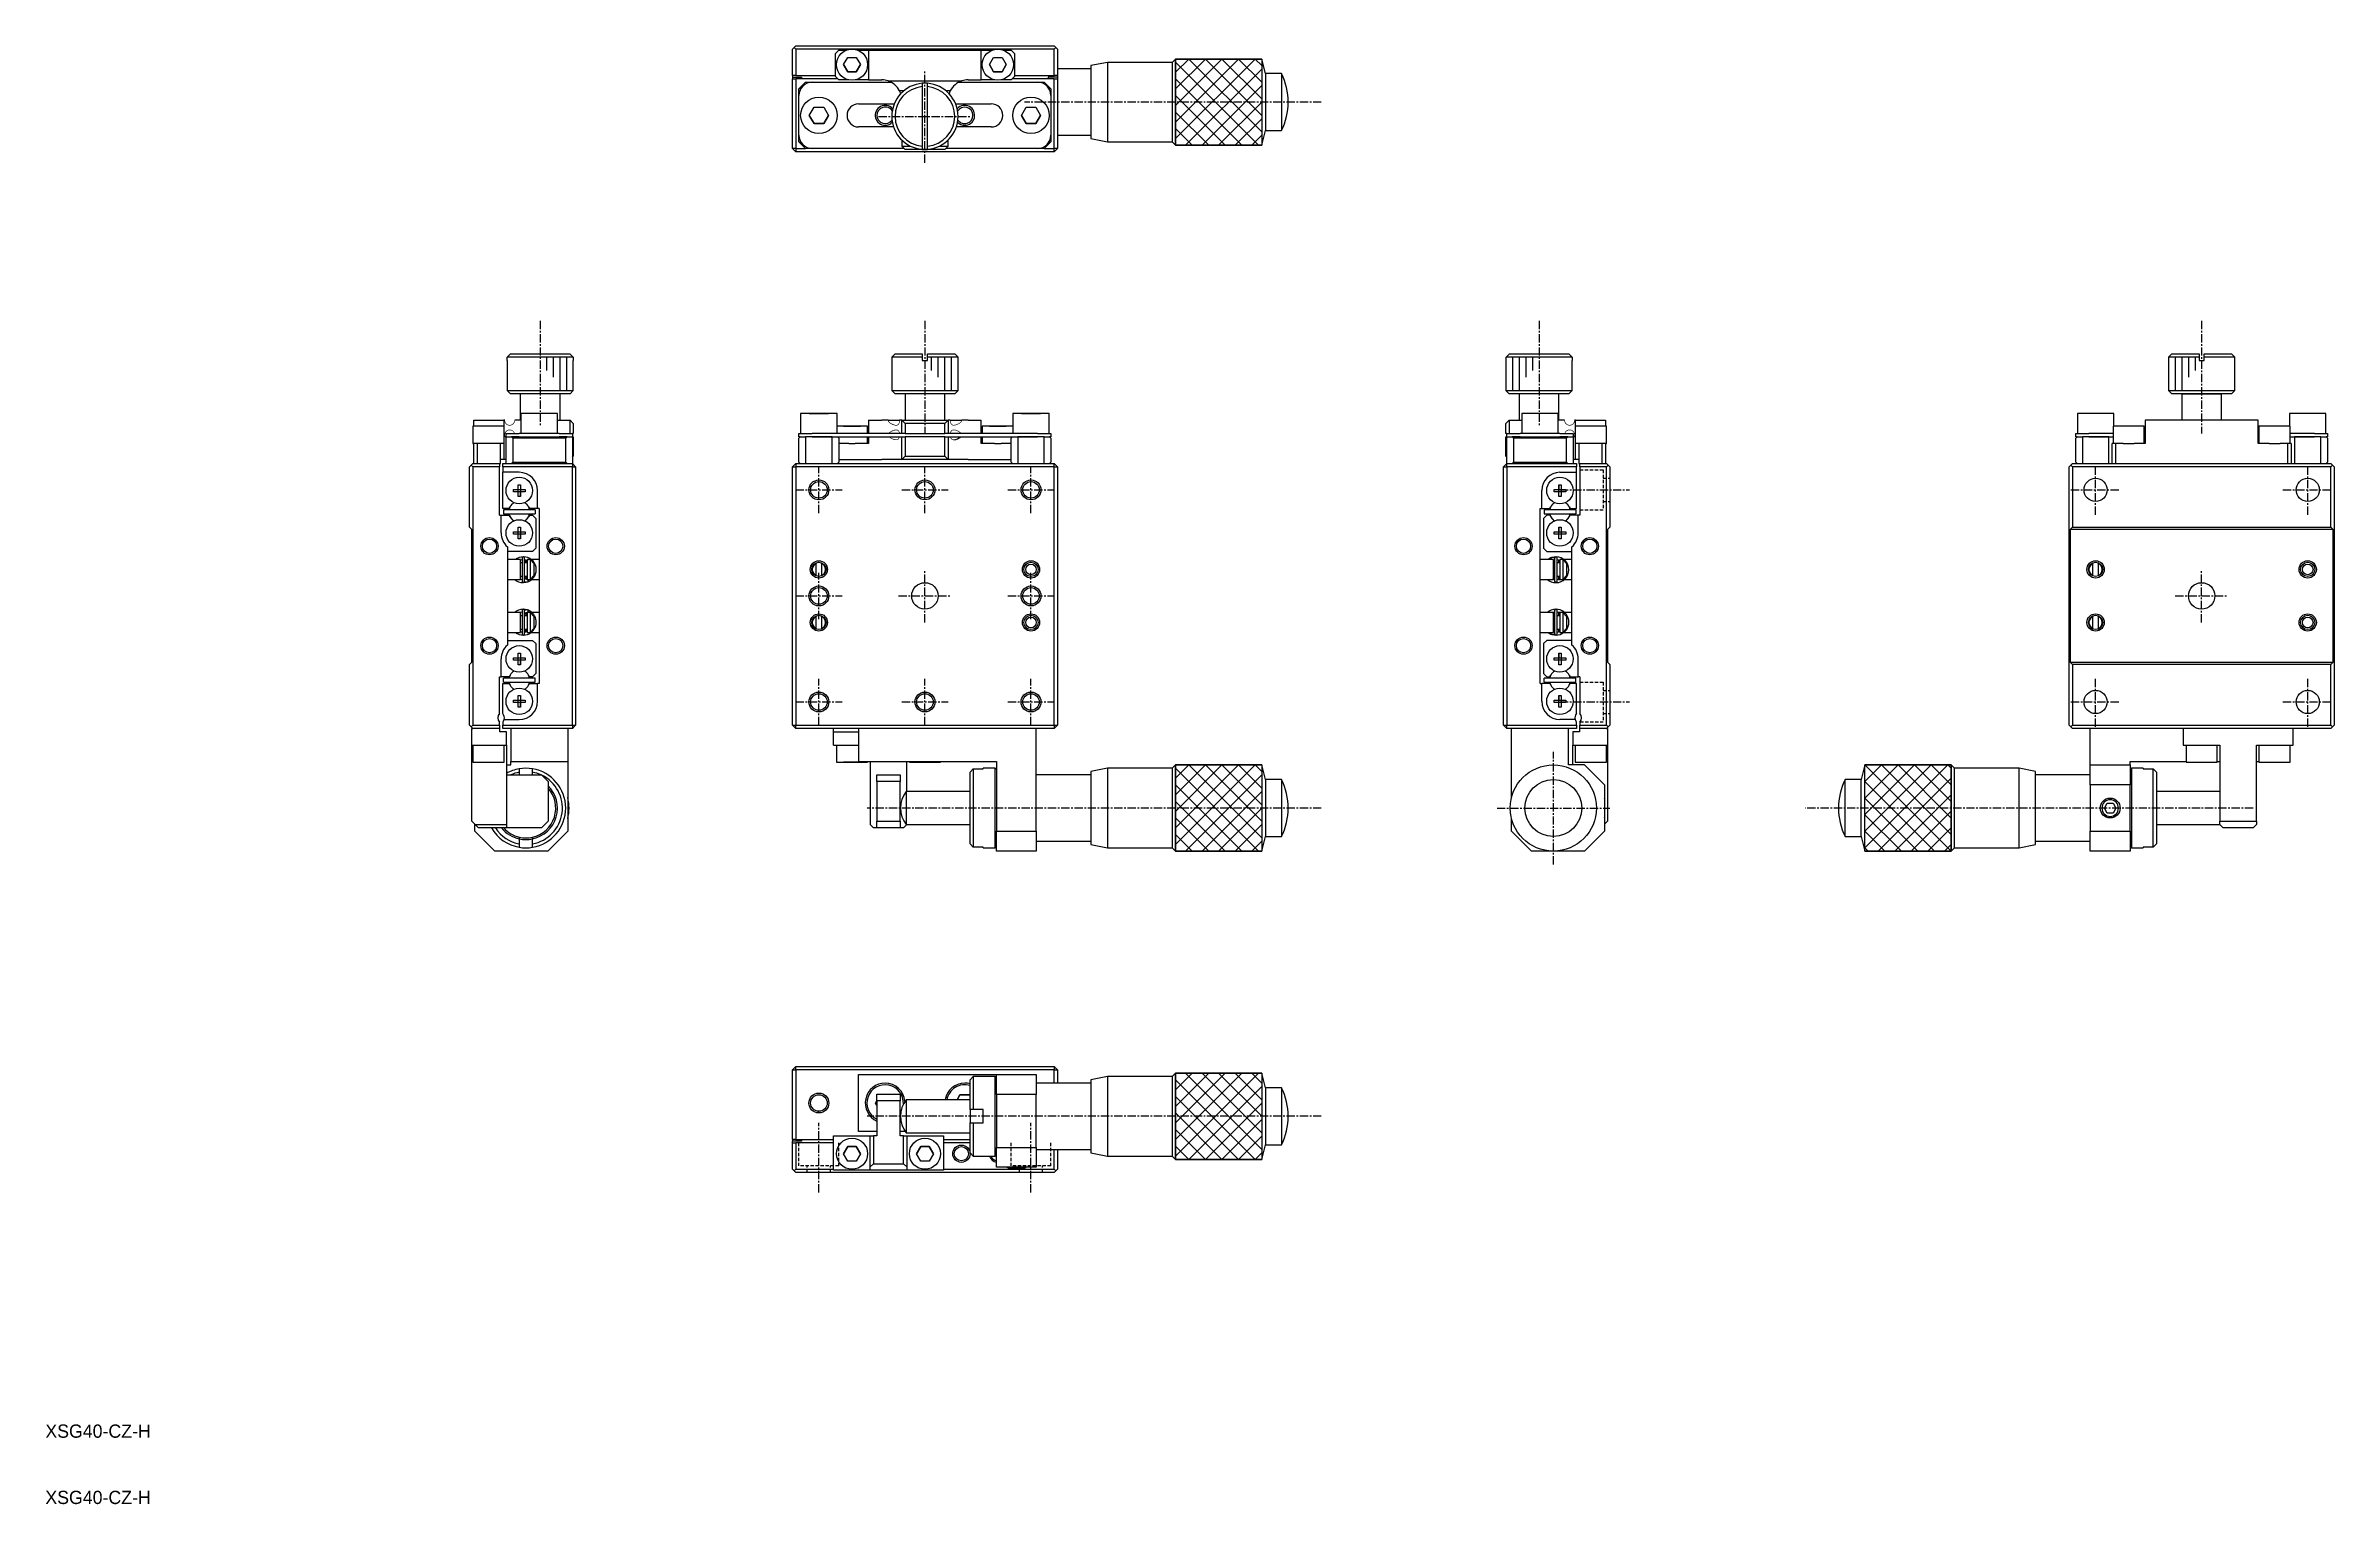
# Model space of a CAD drawing. Extents: x 10 to 355, y 10 to 230.
import ezdxf

# ---------------------------------------------------------------- set-up
doc = ezdxf.new("R2010")
doc.units = 0
doc.linetypes.add('CENTER', pattern=[2, 1.25, -0.25, 0.25, -0.25])
doc.linetypes.add('DASHED', pattern=[0.75, 0.5, -0.25])
doc.layers.get('0').update_dxf_attribs({"linetype": 'CONTINUOUS'})
doc.layers.add('CENTER', color=1, linetype='CENTER')
doc.styles.get("Standard").update_dxf_attribs({"font": 'FG教科書体NT-M'})

msp = doc.modelspace()

# ---------------------------------------------------------------- texts
at = {"color": 7, "linetype": 'CONTINUOUS'}
for p in [(10, 20), (10, 10)]:
    msp.add_text('XSG40-CZ-H', height=2, dxfattribs=at).set_placement(p)

# ---------------------------------------------------------------- linework, layer by layer
at = {"color": 7, "linetype": 'CONTINUOUS'}
for p, q in [((122.694926, 229.5), (122.944926, 229.75)), ((122.694926, 225.5), (122.694926, 229.5)), ((123.194926, 230), (122.944926, 229.75)), ((122.944926, 229.75), (123.194926, 229.5)), ((123.194926, 230), (162.194926, 230)), ((131.694926, 229.5), (123.194926, 229.5)), ((123.194926, 229.5), (123.194926, 225.5)), ((129.194926, 228.85), (129.694926, 229.35)), ((129.194926, 225.35), (129.194926, 228.85)), ((129.694926, 229.35), (130.86879, 229.35)), ((130.424755, 227.15), (131.059841, 228.25)), ((131.059841, 228.25), (132.330011, 228.25)), ((153.694926, 229.5), (131.694926, 229.5)), ((132.330011, 228.25), (132.965097, 227.15)), ((132.521062, 229.35), (134.194926, 229.35)), ((134.194926, 229.35), (134.194926, 224.85)), ((134.194926, 229.35), (151.194926, 229.35)), ((151.194926, 224.85), (151.194926, 229.35)), ((151.194926, 229.35), (152.86879, 229.35)), ((152.424755, 227.15), (153.059841, 228.25)), ((153.059841, 228.25), (154.330011, 228.25)), ((162.194926, 229.5), (153.694926, 229.5)), ((154.330011, 228.25), (154.965097, 227.15)), ((154.521062, 229.35), (155.694926, 229.35)), ((155.694926, 229.35), (156.194926, 228.85)), ((156.194926, 228.85), (156.194926, 225.35)), ((162.194926, 230), (162.444926, 229.75)), ((162.194926, 229.5), (162.444926, 229.75)), ((162.194926, 225.5), (162.194926, 229.5)), ((162.444926, 229.75), (162.694926, 229.5)), ((162.694926, 229.5), (162.694926, 225.5)), ((180.494932, 227.999999), (179.99493, 227.499996)), ((180.494932, 227.999999), (193.494933, 227.999999)), ((180.494932, 215.000001), (180.494932, 227.999999)), ((194.084421, 225.8), (193.494933, 227.999999)), ((193.494933, 227.999999), (193.494933, 215.000001)), ((123.194926, 225.5), (122.694926, 225.5)), ((122.694926, 225.5), (122.694926, 225.25)), ((122.694926, 225.25), (124.094926, 225.25)), ((122.694926, 225.25), (122.694926, 225)), ((122.694926, 214.5), (122.694926, 225)), ((122.694926, 225), (123.194926, 225)), ((123.194926, 225.5), (129.194926, 225.5)), ((123.194926, 225), (123.194926, 214.5)), ((129.544926, 225), (123.194926, 225)), ((124.694926, 224.5), (123.894926, 223.7)), ((124.094926, 225.25), (124.094926, 225)), ((124.694926, 224.5), (125.694926, 224.5)), ((125.694926, 224.5), (137.600773, 224.5)), ((129.694926, 224.85), (129.194926, 225.35)), ((131.212743, 224.85), (129.694926, 224.85)), ((131.059841, 226.05), (130.424755, 227.15)), ((130.424755, 227.15), (131.059841, 226.05)), ((132.330011, 226.05), (131.059841, 226.05)), ((131.059841, 226.05), (132.330011, 226.05)), ((134.194926, 224.85), (132.177109, 224.85)), ((132.965097, 227.15), (132.330011, 226.05)), ((132.330011, 226.05), (132.965097, 227.15)), ((134.194926, 224.85), (136.194926, 224.85)), ((137.131676, 224.7), (148.258176, 224.7)), ((147.78902, 224.5), (159.694926, 224.5)), ((149.194926, 224.85), (151.194926, 224.85)), ((153.212743, 224.85), (151.194926, 224.85)), ((153.059841, 226.05), (152.424755, 227.15)), ((152.424755, 227.15), (153.059841, 226.05)), ((154.330011, 226.05), (153.059841, 226.05)), ((153.059841, 226.05), (154.330011, 226.05)), ((155.694926, 224.85), (154.177109, 224.85)), ((154.965097, 227.15), (154.330011, 226.05)), ((154.330011, 226.05), (154.965097, 227.15)), ((156.194926, 225.35), (155.694926, 224.85)), ((162.194926, 225), (155.844926, 225)), ((156.194926, 225.5), (162.194926, 225.5)), ((159.694926, 224.5), (160.694926, 224.5)), ((161.494926, 223.7), (160.694926, 224.5)), ((162.694926, 225.25), (161.294926, 225.25)), ((161.294926, 225.25), (161.294926, 225)), ((162.694926, 225.5), (162.194926, 225.5)), ((162.194926, 214.5), (162.194926, 225)), ((162.194926, 225), (162.694926, 225)), ((167.744926, 226.5), (162.694926, 226.5)), ((162.694926, 225.5), (162.694926, 225.25)), ((162.694926, 225.25), (162.694926, 225)), ((162.694926, 225), (162.694926, 214.5)), ((170.244925, 227.499996), (167.744926, 226.999997)), ((167.744926, 226.999997), (167.744926, 216.000003)), ((170.244925, 227.499996), (170.244925, 215.500004)), ((179.99493, 227.499996), (170.244925, 227.499996)), ((179.99493, 227.499996), (179.99493, 215.500004)), ((194.084421, 225.8), (194.084421, 217.2)), ((196.494932, 225.8), (194.084421, 225.8)), ((196.494932, 225.8), (196.494932, 217.2)), ((123.694926, 223.5), (123.894926, 223.7)), ((123.694926, 222.5), (123.694926, 223.5)), ((123.694926, 216.5), (123.694926, 222.5)), ((123.894926, 223.7), (123.894926, 223.37178)), ((132.694926, 221.25), (138.069994, 221.25)), ((139.504707, 223.2), (138.874012, 223.2)), ((142.294926, 224.333974), (142.294926, 223.832187)), ((142.294926, 223.832187), (142.294926, 214.867813)), ((143.094926, 223.832187), (143.094926, 224.333974)), ((143.094926, 214.867813), (143.094926, 223.832187)), ((146.51584, 223.2), (145.885145, 223.2)), ((147.319858, 221.25), (152.694926, 221.25)), ((161.494926, 223.37178), (161.494926, 223.7)), ((161.494926, 223.7), (161.694926, 223.5)), ((161.694926, 223.5), (161.694926, 222.5)), ((161.694926, 222.5), (161.694926, 216.5)), ((125.25155, 219.5), (125.973238, 220.75)), ((125.973238, 218.25), (125.25155, 219.5)), ((125.25155, 219.5), (125.973238, 218.25)), ((125.973238, 220.75), (127.416614, 220.75)), ((127.416614, 218.25), (125.973238, 218.25)), ((125.973238, 218.25), (127.416614, 218.25)), ((127.416614, 220.75), (128.138302, 219.5)), ((128.138302, 219.5), (127.416614, 218.25)), ((127.416614, 218.25), (128.138302, 219.5)), ((137.957838, 217.75), (132.694926, 217.75)), ((152.694926, 217.75), (147.432014, 217.75)), ((157.25155, 219.5), (157.973238, 220.75)), ((157.973238, 218.25), (157.25155, 219.5)), ((157.25155, 219.5), (157.973238, 218.25)), ((157.973238, 220.75), (159.416614, 220.75)), ((159.416614, 218.25), (157.973238, 218.25)), ((157.973238, 218.25), (159.416614, 218.25)), ((159.416614, 220.75), (160.138302, 219.5)), ((160.138302, 219.5), (159.416614, 218.25)), ((159.416614, 218.25), (160.138302, 219.5)), ((123.194926, 214.5), (122.694926, 214.5)), ((122.694926, 214.5), (123.194926, 214)), ((123.194926, 214.5), (124.694926, 214.5)), ((123.194926, 214.5), (123.194926, 214)), ((123.694926, 215.5), (123.694926, 216.5)), ((123.894926, 215.3), (123.694926, 215.5)), ((123.894926, 215.62822), (123.894926, 215.3)), ((123.894926, 215.3), (124.694926, 214.5)), ((125.694926, 214.5), (124.694926, 214.5)), ((139.544926, 214.5), (125.694926, 214.5)), ((139.194926, 215.779286), (139.194926, 214.85)), ((139.194926, 214.85), (140.515476, 214.85)), ((139.694926, 214.35), (139.194926, 214.85)), ((142.694926, 214.35), (139.694926, 214.35)), ((142.294926, 214.867813), (142.294926, 214.366026)), ((145.694926, 214.35), (142.694926, 214.35)), ((143.094926, 214.366026), (143.094926, 214.867813)), ((144.874375, 214.85), (146.194926, 214.85)), ((146.194926, 214.85), (145.694926, 214.35)), ((159.694926, 214.5), (145.844926, 214.5)), ((146.194926, 214.85), (146.194926, 215.779286)), ((160.694926, 214.5), (159.694926, 214.5)), ((160.694926, 214.5), (161.494926, 215.3)), ((160.694926, 214.5), (162.194926, 214.5)), ((161.494926, 215.3), (161.494926, 215.62822)), ((161.694926, 215.5), (161.494926, 215.3)), ((161.694926, 216.5), (161.694926, 215.5)), ((162.694926, 214.5), (162.194926, 214.5)), ((162.194926, 214), (162.194926, 214.5)), ((162.194926, 214), (162.694926, 214.5)), ((162.694926, 216.5), (167.744926, 216.5)), ((167.744926, 216.000003), (170.244925, 215.500004)), ((170.244925, 215.500004), (179.99493, 215.500004)), ((179.99493, 215.500004), (180.494932, 215.000001)), ((193.494933, 215.000001), (180.494932, 215.000001)), ((193.494933, 215.000001), (194.084421, 217.2)), ((194.084421, 217.2), (196.494932, 217.2)), ((162.194926, 214), (123.194926, 214)), ((79.666026, 183), (80.167813, 183.5)), ((89.633974, 183), (79.666026, 183)), ((79.666026, 182.5), (79.666026, 183)), ((80.167813, 183.5), (89.132187, 183.5)), ((89.132187, 183.5), (89.633974, 183)), ((89.633974, 183), (89.633974, 182.5)), ((138.194926, 183.5), (137.694926, 183)), ((142.294926, 183), (137.694926, 183)), ((137.694926, 183), (137.694926, 178)), ((138.194926, 183.5), (142.294926, 183.5)), ((138.194926, 183.5), (142.294926, 183.5)), ((142.294926, 183.5), (142.294926, 183)), ((142.294926, 183), (142.294926, 182.5)), ((143.094926, 183.5), (147.194926, 183.5)), ((143.094926, 183.5), (147.194926, 183.5)), ((143.094926, 183), (143.094926, 183.5)), ((147.694926, 183), (143.094926, 183)), ((143.094926, 182.5), (143.094926, 183)), ((147.694926, 183), (147.194926, 183.5)), ((147.694926, 178), (147.694926, 183)), ((230.366026, 183), (230.867813, 183.5)), ((230.366026, 182.5), (230.366026, 183)), ((240.333974, 183), (230.366026, 183)), ((230.867813, 183.5), (239.832187, 183.5)), ((239.832187, 183.5), (240.333974, 183)), ((240.333974, 183), (240.333974, 182.5)), ((330.805074, 183.5), (330.305074, 183)), ((334.905074, 183), (330.305074, 183)), ((330.305074, 183), (330.305074, 178)), ((330.805074, 183.5), (334.905074, 183.5)), ((334.905074, 183.5), (334.905074, 183)), ((334.905074, 183), (334.905074, 182.5)), ((335.705074, 183.5), (339.805074, 183.5)), ((335.705074, 183), (335.705074, 183.5)), ((340.305074, 183), (335.705074, 183)), ((335.705074, 182.5), (335.705074, 183)), ((340.305074, 183), (339.805074, 183.5)), ((340.305074, 178), (340.305074, 183)), ((79.65, 182.5), (79.666026, 182.5)), ((79.65, 182.5), (79.65, 178)), ((89.633974, 182.5), (89.65, 182.5)), ((89.65, 178), (89.65, 182.5)), ((142.294926, 182.5), (143.094926, 182.5)), ((142.294926, 182.5), (143.094926, 182.5)), ((230.35, 182.5), (230.366026, 182.5)), ((230.35, 182.5), (230.35, 178)), ((240.333974, 182.5), (240.35, 182.5)), ((240.35, 178), (240.35, 182.5)), ((334.905074, 182.5), (335.705074, 182.5)), ((79.65, 178), (89.65, 178)), ((79.65, 178), (80.15, 177.5)), ((89.15, 177.5), (80.15, 177.5)), ((81.65, 177.5), (81.65, 173.5)), ((87.65, 173.5), (87.65, 177.5)), ((89.15, 177.5), (89.65, 178)), ((137.694926, 178), (142.694926, 178)), ((137.694926, 178), (138.194926, 177.5)), ((142.694926, 177.5), (138.194926, 177.5)), ((139.694926, 177.5), (139.694926, 173.5)), ((142.694926, 178), (147.694926, 178)), ((147.194926, 177.5), (142.694926, 177.5)), ((145.694926, 173.5), (145.694926, 177.5)), ((147.194926, 177.5), (147.694926, 178)), ((230.35, 178), (240.35, 178)), ((230.35, 178), (230.85, 177.5)), ((239.85, 177.5), (230.85, 177.5)), ((232.35, 177.5), (232.35, 173.5)), ((238.35, 173.5), (238.35, 177.5)), ((239.85, 177.5), (240.35, 178)), ((330.305074, 178), (340.305074, 178)), ((330.305074, 178), (330.805074, 177.5)), ((332.305074, 177.5), (330.805074, 177.5)), ((339.805074, 177.5), (330.805074, 177.5)), ((335.305074, 177.5), (332.305074, 177.5)), ((332.305074, 177.5), (338.305074, 177.5)), ((332.305074, 177.5), (332.305074, 173.5)), ((338.305074, 177.5), (335.305074, 177.5)), ((339.805074, 177.5), (338.305074, 177.5)), ((338.305074, 173.5), (338.305074, 177.5)), ((339.805074, 177.5), (340.305074, 178)), ((74.65, 173.5), (79.15, 173.5)), ((74.65, 172.6), (74.65, 173.5)), ((79.15, 173.5), (79.15, 172.6)), ((79.3, 173.5), (79.15, 173.5)), ((81.75, 173.5), (80.8, 173.5)), ((87.25, 174.5), (81.75, 174.5)), ((81.75, 174.5), (81.75, 171.5)), ((87.25, 171.5), (87.25, 174.5)), ((87.25, 173.5), (89.15, 173.5)), ((89.15, 171.5), (89.15, 173.5)), ((89.65, 173), (89.15, 173.5)), ((89.65, 173), (89.65, 171.5)), ((129.444926, 174.5), (123.944926, 174.5)), ((126.694926, 174.5), (123.944926, 174.5)), ((123.944926, 174.5), (123.944926, 171.5)), ((125.25155, 174.5), (125.973238, 174.5)), ((125.973238, 174.5), (125.25155, 174.5)), ((125.973238, 174.5), (127.416614, 174.5)), ((127.416614, 174.5), (125.973238, 174.5)), ((129.444926, 174.5), (126.694926, 174.5)), ((127.416614, 174.5), (128.138302, 174.5)), ((128.138302, 174.5), (127.416614, 174.5)), ((129.444926, 171.5), (129.444926, 174.5)), ((134.194926, 173.5), (134.194926, 171.5)), ((134.194926, 173.5), (136.194926, 173.5)), ((137.131676, 173.5), (136.194926, 173.5)), ((137.131676, 173.5), (138.874012, 173.5)), ((139.194926, 173.5), (138.874012, 173.5)), ((139.194926, 171.5), (139.194926, 173.5)), ((139.694926, 173), (139.194926, 173.5)), ((139.194926, 173.5), (141.444926, 173.5)), ((139.694926, 173), (139.694926, 171.5)), ((145.694926, 173), (139.694926, 173)), ((141.444926, 173.5), (143.944926, 173.5)), ((143.944926, 173.5), (146.194926, 173.5)), ((146.194926, 173.5), (145.694926, 173)), ((145.694926, 171.5), (145.694926, 173)), ((146.194926, 173.5), (146.194926, 171.5)), ((146.51584, 173.5), (146.194926, 173.5)), ((146.51584, 173.5), (148.258176, 173.5)), ((149.194926, 173.5), (148.258176, 173.5)), ((149.194926, 173.5), (151.194926, 173.5)), ((151.194926, 171.5), (151.194926, 173.5)), ((161.444926, 174.5), (155.944926, 174.5)), ((158.694926, 174.5), (155.944926, 174.5)), ((155.944926, 174.5), (155.944926, 171.5)), ((157.25155, 174.5), (157.973238, 174.5)), ((157.973238, 174.5), (157.25155, 174.5)), ((157.973238, 174.5), (159.416614, 174.5)), ((159.416614, 174.5), (157.973238, 174.5)), ((161.444926, 174.5), (158.694926, 174.5)), ((159.416614, 174.5), (160.138302, 174.5)), ((160.138302, 174.5), (159.416614, 174.5)), ((161.444926, 171.5), (161.444926, 174.5)), ((230.85, 173.5), (230.35, 173)), ((230.35, 171.5), (230.35, 173)), ((230.85, 173.5), (230.85, 171.5)), ((230.85, 173.5), (232.75, 173.5)), ((238.25, 174.5), (232.75, 174.5)), ((232.75, 174.5), (232.75, 171.5)), ((238.25, 171.5), (238.25, 174.5)), ((239.2, 173.5), (238.25, 173.5)), ((240.85, 173.5), (240.7, 173.5)), ((240.85, 173.5), (245.35, 173.5)), ((240.85, 172.6), (240.85, 173.5)), ((245.35, 173.5), (245.35, 172.6)), ((322.055074, 174.5), (316.555074, 174.5)), ((316.555074, 174.5), (316.555074, 171.5)), ((322.055074, 172.6), (322.055074, 174.5)), ((334.055074, 173.5), (326.805074, 173.5)), ((326.805074, 173.5), (326.805074, 170)), ((336.555074, 173.5), (334.055074, 173.5)), ((343.805074, 173.5), (336.555074, 173.5)), ((343.805074, 170), (343.805074, 173.5)), ((354.055074, 174.5), (348.555074, 174.5)), ((348.555074, 174.5), (348.555074, 172.6)), ((354.055074, 171.5), (354.055074, 174.5)), ((79.2, 172.6), (74.5, 172.6)), ((74.5, 172.6), (74.5, 170)), ((74.5, 170), (74.65, 170)), ((74.65, 167), (74.65, 170)), ((75.15, 170), (74.65, 170)), ((75.15, 170), (75.15, 167)), ((78.65, 170), (75.15, 170)), ((78.65, 167.6), (78.65, 170)), ((79.15, 170), (78.65, 170)), ((79.15, 170), (79.2, 170)), ((79.15, 170), (79.15, 167.6)), ((79.2, 170), (79.2, 172.6)), ((79.5, 171), (79.5, 171.5)), ((79.5, 171.5), (81.5, 171.5)), ((79.5, 167), (79.5, 171)), ((79.5, 171), (80.3, 171)), ((80.5, 170.8), (80.3, 171)), ((80.3, 171), (80.62822, 171)), ((80.62822, 171), (80.3, 171)), ((88.5, 170.8), (80.5, 170.8)), ((80.5, 170.8), (80.5, 167.2)), ((81.5, 171), (80.62822, 171)), ((87.5, 171.5), (81.5, 171.5)), ((81.5, 171), (87.5, 171)), ((87.5, 171.5), (89.5, 171.5)), ((88.37178, 171), (87.5, 171)), ((88.37178, 171), (88.7, 171)), ((88.7, 171), (88.37178, 171)), ((88.7, 171), (88.5, 170.8)), ((88.5, 167.2), (88.5, 170.8)), ((88.7, 171), (89.5, 171)), ((89.65, 171.5), (89.5, 171.5)), ((89.5, 171.5), (89.5, 171)), ((89.5, 171), (89.5, 167)), ((89.5, 171), (89.65, 171)), ((89.65, 171), (89.65, 168.1)), ((123.694926, 171), (123.694926, 171.5)), ((123.694926, 171.5), (125.694926, 171.5)), ((123.894926, 171), (123.694926, 170.8)), ((123.894926, 171), (123.694926, 171)), ((123.694926, 167.2), (123.694926, 170.8)), ((123.894926, 171), (124.694926, 171)), ((124.694926, 171), (124.694926, 167)), ((125.694926, 171), (124.694926, 171)), ((125.694926, 171), (124.694926, 171)), ((139.544926, 171.5), (125.694926, 171.5)), ((128.694926, 171), (125.694926, 171)), ((125.694926, 171), (128.694926, 171)), ((128.694926, 167), (128.694926, 171)), ((128.694926, 171), (139.544926, 171)), ((134.044926, 172.6), (129.444926, 172.6)), ((131.694926, 172.6), (129.444926, 172.6)), ((129.694926, 170.8), (129.494926, 171)), ((129.694926, 170.8), (129.694926, 167.2)), ((131.212743, 170), (129.694926, 170)), ((130.424755, 172.6), (131.059841, 172.6)), ((131.059841, 172.6), (130.424755, 172.6)), ((131.059841, 172.6), (132.330011, 172.6)), ((132.330011, 172.6), (131.059841, 172.6)), ((131.212743, 170), (131.694926, 170)), ((134.044926, 172.6), (131.694926, 172.6)), ((131.694926, 170), (132.177109, 170)), ((134.194926, 170), (132.177109, 170)), ((132.330011, 172.6), (132.965097, 172.6)), ((132.965097, 172.6), (132.330011, 172.6)), ((134.044926, 171.5), (134.044926, 172.6)), ((134.044926, 170), (134.044926, 171)), ((134.194926, 171), (134.194926, 170)), ((139.194926, 167.6), (139.194926, 171)), ((139.694926, 171.5), (139.544926, 171.5)), ((139.544926, 171), (139.694926, 171)), ((139.694926, 171.5), (145.694926, 171.5)), ((139.694926, 171), (139.694926, 168.1)), ((145.694926, 171), (139.694926, 171)), ((145.844926, 171.5), (145.694926, 171.5)), ((145.694926, 168.1), (145.694926, 171)), ((145.694926, 171), (145.844926, 171)), ((159.694926, 171.5), (145.844926, 171.5)), ((145.844926, 171), (156.694926, 171)), ((146.194926, 171), (146.194926, 167.6)), ((151.194926, 170), (151.194926, 171)), ((153.212743, 170), (151.194926, 170)), ((155.944926, 172.6), (151.344926, 172.6)), ((153.694926, 172.6), (151.344926, 172.6)), ((151.344926, 172.6), (151.344926, 171.5)), ((151.344926, 171), (151.344926, 170)), ((152.424755, 172.6), (153.059841, 172.6)), ((153.059841, 172.6), (152.424755, 172.6)), ((153.059841, 172.6), (154.330011, 172.6)), ((154.330011, 172.6), (153.059841, 172.6)), ((153.212743, 170), (153.694926, 170)), ((155.944926, 172.6), (153.694926, 172.6)), ((153.694926, 170), (154.177109, 170)), ((155.694926, 170), (154.177109, 170)), ((154.330011, 172.6), (154.965097, 172.6)), ((154.965097, 172.6), (154.330011, 172.6)), ((155.894926, 171), (155.694926, 170.8)), ((155.694926, 167.2), (155.694926, 170.8)), ((156.694926, 171), (156.694926, 167)), ((159.694926, 171), (156.694926, 171)), ((156.694926, 171), (159.694926, 171)), ((159.694926, 171.5), (161.694926, 171.5)), ((160.694926, 171), (159.694926, 171)), ((160.694926, 171), (159.694926, 171)), ((160.694926, 167), (160.694926, 171)), ((160.694926, 171), (161.494926, 171)), ((161.694926, 170.8), (161.494926, 171)), ((161.694926, 171), (161.494926, 171)), ((161.694926, 171.5), (161.694926, 171)), ((161.694926, 170.8), (161.694926, 167.2)), ((230.5, 171.5), (230.35, 171.5)), ((230.35, 168.1), (230.35, 171)), ((230.35, 171), (230.5, 171)), ((230.5, 171), (230.5, 171.5)), ((230.5, 171.5), (232.5, 171.5)), ((230.5, 167), (230.5, 171)), ((230.5, 171), (231.3, 171)), ((231.5, 170.8), (231.3, 171)), ((231.3, 171), (231.62822, 171)), ((231.62822, 171), (231.3, 171)), ((239.5, 170.8), (231.5, 170.8)), ((231.5, 170.8), (231.5, 167.2)), ((232.5, 171), (231.62822, 171)), ((238.5, 171.5), (232.5, 171.5)), ((232.5, 171), (238.5, 171)), ((238.5, 171.5), (240.5, 171.5)), ((239.37178, 171), (238.5, 171)), ((239.37178, 171), (239.7, 171)), ((239.7, 171), (239.37178, 171)), ((239.7, 171), (239.5, 170.8)), ((239.5, 167.2), (239.5, 170.8)), ((239.7, 171), (240.5, 171)), ((240.5, 171.5), (240.5, 171)), ((240.5, 171), (240.5, 167)), ((245.5, 172.6), (240.8, 172.6)), ((240.8, 172.6), (240.8, 170)), ((240.8, 170), (240.85, 170)), ((240.85, 167.6), (240.85, 170)), ((241.35, 170), (240.85, 170)), ((241.35, 170), (241.35, 167.6)), ((244.85, 170), (241.35, 170)), ((244.85, 167), (244.85, 170)), ((245.35, 170), (244.85, 170)), ((245.35, 170), (245.5, 170)), ((245.35, 170), (245.35, 167)), ((245.5, 170), (245.5, 172.6)), ((316.305074, 171), (316.305074, 171.5)), ((316.305074, 171.5), (318.305074, 171.5)), ((316.505074, 171), (316.305074, 170.8)), ((316.505074, 171), (316.305074, 171)), ((316.305074, 167.2), (316.305074, 170.8)), ((316.505074, 171), (317.305074, 171)), ((317.305074, 171), (317.305074, 167)), ((318.305074, 171), (317.305074, 171)), ((318.305074, 171), (317.305074, 171)), ((321.955074, 171.5), (318.305074, 171.5)), ((321.305074, 171), (318.305074, 171)), ((318.305074, 171), (321.305074, 171)), ((321.305074, 167), (321.305074, 171)), ((321.305074, 171), (321.955074, 171)), ((321.805074, 167), (321.805074, 170)), ((322.305074, 170), (321.805074, 170)), ((326.655074, 172.6), (321.955074, 172.6)), ((321.955074, 172.6), (321.955074, 170)), ((322.305074, 170), (322.305074, 167)), ((323.478938, 170), (322.305074, 170)), ((323.478938, 170), (325.13121, 170)), ((326.805074, 170), (325.13121, 170)), ((326.655074, 170), (326.655074, 172.6)), ((326.805074, 171.5), (326.655074, 171.5)), ((326.655074, 171), (326.805074, 171)), ((343.955074, 171.5), (343.805074, 171.5)), ((343.805074, 171), (343.955074, 171)), ((345.478938, 170), (343.805074, 170)), ((348.655074, 172.6), (343.955074, 172.6)), ((343.955074, 172.6), (343.955074, 170)), ((345.478938, 170), (347.13121, 170)), ((348.305074, 170), (347.13121, 170)), ((348.305074, 167), (348.305074, 170)), ((348.805074, 170), (348.305074, 170)), ((348.655074, 170), (348.655074, 172.6)), ((352.305074, 171.5), (348.655074, 171.5)), ((348.655074, 171), (349.305074, 171)), ((348.805074, 170), (348.805074, 167)), ((352.305074, 171), (349.305074, 171)), ((349.305074, 171), (349.305074, 167)), ((349.305074, 171), (352.305074, 171)), ((352.305074, 171.5), (354.305074, 171.5)), ((353.305074, 171), (352.305074, 171)), ((353.305074, 171), (352.305074, 171)), ((353.305074, 167), (353.305074, 171)), ((353.305074, 171), (354.105074, 171)), ((354.305074, 170.8), (354.105074, 171)), ((354.305074, 171), (354.105074, 171)), ((354.305074, 171.5), (354.305074, 171)), ((354.305074, 170.8), (354.305074, 167.2)), ((74, 166.5), (74.25, 166.75)), ((74, 157.35), (74, 166.5)), ((74.25, 166.75), (74.5, 167)), ((74.5, 166.5), (74.25, 166.75)), ((74.5, 167), (78.5, 167)), ((74.5, 166.5), (74.5, 127.5)), ((78.5, 166.5), (74.5, 166.5)), ((78.5, 167), (78.65, 167)), ((78.5, 167), (78.5, 166.5)), ((78.5, 159.2), (78.5, 166.5)), ((78.65, 167), (78.65, 167.6)), ((79.15, 167.6), (78.65, 167.6)), ((79, 167), (89.5, 167)), ((79, 166.5), (79, 167)), ((79, 166.5), (79, 165.65)), ((89.5, 166.5), (79, 166.5)), ((79.5, 167.6), (79.15, 167.6)), ((80.3, 167), (80.5, 167.2)), ((80.5, 167.2), (88.5, 167.2)), ((88.5, 167.2), (88.7, 167)), ((89.5, 167.95), (89.65, 168.1)), ((89.5, 167), (90, 166.5)), ((89.5, 167), (89.5, 166.5)), ((89.5, 127.5), (89.5, 166.5)), ((89.5, 166.5), (90, 166.5)), ((90, 166.5), (90, 127.5)), ((123.194926, 167), (122.694926, 166.5)), ((122.694926, 166.5), (123.194926, 166.5)), ((122.694926, 127.5), (122.694926, 166.5)), ((123.194926, 167), (123.194926, 166.5)), ((123.194926, 167), (124.694926, 167)), ((162.194926, 166.5), (123.194926, 166.5)), ((123.194926, 166.5), (123.194926, 127.5)), ((123.694926, 167.2), (123.894926, 167)), ((124.694926, 167), (128.694926, 167)), ((124.694926, 167), (128.694926, 167)), ((128.694926, 167), (156.694926, 167)), ((129.494926, 167), (129.694926, 167.2)), ((129.694926, 167.6), (136.194926, 167.6)), ((139.194926, 167.6), (136.194926, 167.6)), ((139.194926, 167.6), (139.694926, 168.1)), ((146.194926, 167.6), (139.194926, 167.6)), ((139.694926, 168.1), (145.694926, 168.1)), ((145.694926, 168.1), (146.194926, 167.6)), ((149.194926, 167.6), (146.194926, 167.6)), ((149.194926, 167.6), (155.694926, 167.6)), ((155.694926, 167.2), (155.894926, 167)), ((156.694926, 167), (160.694926, 167)), ((156.694926, 167), (160.694926, 167)), ((160.694926, 167), (162.194926, 167)), ((161.494926, 167), (161.694926, 167.2)), ((162.194926, 166.5), (162.194926, 167)), ((162.694926, 166.5), (162.194926, 167)), ((162.194926, 127.5), (162.194926, 166.5)), ((162.194926, 166.5), (162.694926, 166.5)), ((162.694926, 166.5), (162.694926, 127.5)), ((230, 166.5), (230.5, 167)), ((230, 127.5), (230, 166.5)), ((230, 166.5), (230.5, 166.5)), ((230.35, 168.1), (230.5, 167.95)), ((230.5, 166.5), (230.5, 167)), ((230.5, 167), (241, 167)), ((241, 166.5), (230.5, 166.5)), ((230.5, 166.5), (230.5, 127.5)), ((231.3, 167), (231.5, 167.2)), ((231.5, 167.2), (239.5, 167.2)), ((239.5, 167.2), (239.7, 167)), ((240.85, 167.6), (240.5, 167.6)), ((241.35, 167.6), (240.85, 167.6)), ((241, 167), (241, 166.5)), ((241, 165.65), (241, 166.5)), ((241.35, 167.6), (241.35, 167)), ((241.35, 167), (241.5, 167)), ((241.5, 166.5), (241.5, 167)), ((241.5, 167), (245.5, 167)), ((241.5, 166.5), (241.5, 159.2)), ((245.5, 166.5), (241.5, 166.5)), ((245.5, 167), (245.75, 166.75)), ((245.75, 166.75), (245.5, 166.5)), ((245.5, 127.5), (245.5, 166.5)), ((246, 166.5), (245.75, 166.75)), ((246, 166.5), (246, 157.35)), ((315.555074, 166.75), (315.305074, 166.5)), ((315.305074, 127.5), (315.305074, 166.5)), ((315.805074, 167), (315.555074, 166.75)), ((315.805074, 166.5), (315.555074, 166.75)), ((315.805074, 167), (354.805074, 167)), ((315.805074, 166.5), (315.805074, 157.35)), ((354.805074, 166.5), (315.805074, 166.5)), ((316.305074, 167.2), (316.505074, 167)), ((354.105074, 167), (354.305074, 167.2)), ((355.055074, 166.75), (354.805074, 167)), ((354.805074, 166.5), (355.055074, 166.75)), ((354.805074, 157.35), (354.805074, 166.5)), ((355.305074, 166.5), (355.055074, 166.75)), ((355.305074, 166.5), (355.305074, 127.5)), ((81.5, 165.65), (79, 165.65)), ((79, 160.2), (79, 165.65)), ((80.613639, 163.08), (81.32, 163.08)), ((80.613639, 162.72), (80.613639, 163.08)), ((81.32, 162.72), (80.613639, 162.72)), ((81.32, 163.786361), (81.68, 163.786361)), ((81.32, 163.08), (81.32, 163.786361)), ((81.330372, 163.069628), (81.32, 163.08)), ((81.330372, 162.730372), (81.32, 162.72)), ((81.32, 162.013639), (81.32, 162.72)), ((81.330372, 162.730372), (81.330372, 163.069628)), ((81.330372, 163.069628), (81.669628, 163.069628)), ((81.669628, 162.730372), (81.330372, 162.730372)), ((81.669628, 163.069628), (81.68, 163.08)), ((81.669628, 163.069628), (81.669628, 162.730372)), ((81.669628, 162.730372), (81.68, 162.72)), ((81.68, 163.786361), (81.68, 163.08)), ((81.68, 163.786361), (81.68, 163.08)), ((81.68, 163.08), (82.386361, 163.08)), ((81.68, 162.72), (81.68, 162.013639)), ((82.386361, 162.72), (81.68, 162.72)), ((81.68, 162.013639), (81.68, 162.72)), ((82.386361, 163.08), (82.386361, 162.72)), ((84.25, 160.2), (84.25, 162.9)), ((235.75, 160.2), (235.75, 162.9)), ((237.613639, 162.72), (237.613639, 163.08)), ((237.613639, 163.08), (238.32, 163.08)), ((238.32, 162.72), (237.613639, 162.72)), ((238.32, 163.786361), (238.68, 163.786361)), ((238.32, 163.08), (238.32, 163.786361)), ((238.32, 163.786361), (238.32, 163.08)), ((238.330372, 163.069628), (238.32, 163.08)), ((238.330372, 162.730372), (238.32, 162.72)), ((238.32, 162.013639), (238.32, 162.72)), ((238.32, 162.013639), (238.32, 162.72)), ((238.330372, 163.069628), (238.669628, 163.069628)), ((238.330372, 162.730372), (238.330372, 163.069628)), ((238.669628, 162.730372), (238.330372, 162.730372)), ((238.5, 165.65), (241, 165.65)), ((238.669628, 163.069628), (238.68, 163.08)), ((238.669628, 163.069628), (238.669628, 162.730372)), ((238.669628, 162.730372), (238.68, 162.72)), ((238.68, 163.786361), (238.68, 163.08)), ((238.68, 163.08), (239.386361, 163.08)), ((238.68, 162.72), (238.68, 162.013639)), ((239.386361, 162.72), (238.68, 162.72)), ((239.386361, 163.08), (239.386361, 162.72)), ((241, 160.2), (241, 165.65)), ((78.5, 159.2), (78.75, 159.2)), ((78.75, 156.5), (78.75, 159.2)), ((78.75, 159.2), (79.949194, 159.2)), ((79.949194, 160.2), (79, 160.2)), ((83.9, 160), (79.1, 160)), ((79.1, 160), (79.1, 159.4)), ((79.1, 159.4), (83.9, 159.4)), ((79.949194, 160.2), (80.09936, 160.460095)), ((80.09936, 158.939905), (79.949194, 159.2)), ((81.68, 162.013639), (81.32, 162.013639)), ((82.90064, 160.460095), (83.050806, 160.2)), ((83.050806, 159.2), (82.90064, 158.939905)), ((84.25, 160.2), (83.050806, 160.2)), ((83.050806, 159.2), (83.5, 159.2)), ((84, 158.7), (83.5, 159.2)), ((83.9, 160), (83.9, 159.4)), ((84.5, 160.2), (84.25, 160.2)), ((84.5, 160.2), (84.5, 133.8)), ((235.5, 160.2), (235.75, 160.2)), ((235.5, 133.8), (235.5, 160.2)), ((235.75, 160.2), (236.949194, 160.2)), ((236.5, 159.2), (236, 158.7)), ((236.1, 160), (236.1, 159.4)), ((240.9, 160), (236.1, 160)), ((236.1, 159.4), (240.9, 159.4)), ((236.949194, 159.2), (236.5, 159.2)), ((236.949194, 160.2), (237.09936, 160.460095)), ((236.949194, 159.2), (237.09936, 158.939905)), ((238.68, 162.013639), (238.32, 162.013639)), ((239.90064, 160.460095), (240.050806, 160.2)), ((239.90064, 158.939905), (240.050806, 159.2)), ((240.050806, 160.2), (241, 160.2)), ((241.25, 159.2), (240.050806, 159.2)), ((240.9, 160), (240.9, 159.4)), ((241.25, 156.5), (241.25, 159.2)), ((241.5, 159.2), (241.25, 159.2)), ((74, 157.35), (74.35, 157)), ((74.35, 137), (74.35, 157)), ((80.613639, 156.68), (81.32, 156.68)), ((80.613639, 156.32), (80.613639, 156.68)), ((81.32, 156.32), (80.613639, 156.32)), ((81.32, 157.386361), (81.68, 157.386361)), ((81.32, 156.68), (81.32, 157.386361)), ((81.330372, 156.669628), (81.32, 156.68)), ((81.330372, 156.330372), (81.32, 156.32)), ((81.32, 155.613639), (81.32, 156.32)), ((81.68, 155.613639), (81.32, 155.613639)), ((81.330372, 156.330372), (81.330372, 156.669628)), ((81.330372, 156.669628), (81.669628, 156.669628)), ((81.669628, 156.330372), (81.330372, 156.330372)), ((81.669628, 156.669628), (81.68, 156.68)), ((81.669628, 156.669628), (81.669628, 156.330372)), ((81.669628, 156.330372), (81.68, 156.32)), ((81.68, 157.386361), (81.68, 156.68)), ((81.68, 157.386361), (81.68, 156.68)), ((81.68, 156.68), (82.386361, 156.68)), ((81.68, 156.32), (81.68, 155.613639)), ((82.386361, 156.32), (81.68, 156.32)), ((81.68, 155.613639), (81.68, 156.32)), ((82.386361, 156.68), (82.386361, 156.32)), ((84, 158.7), (84, 154.2)), ((236, 158.7), (236, 154.2)), ((237.613639, 156.32), (237.613639, 156.68)), ((237.613639, 156.68), (238.32, 156.68)), ((238.32, 156.32), (237.613639, 156.32)), ((238.32, 157.386361), (238.68, 157.386361)), ((238.32, 156.68), (238.32, 157.386361)), ((238.32, 157.386361), (238.32, 156.68)), ((238.330372, 156.669628), (238.32, 156.68)), ((238.330372, 156.330372), (238.32, 156.32)), ((238.32, 155.613639), (238.32, 156.32)), ((238.32, 155.613639), (238.32, 156.32)), ((238.68, 155.613639), (238.32, 155.613639)), ((238.330372, 156.669628), (238.669628, 156.669628)), ((238.330372, 156.330372), (238.330372, 156.669628)), ((238.669628, 156.330372), (238.330372, 156.330372)), ((238.669628, 156.669628), (238.68, 156.68)), ((238.669628, 156.669628), (238.669628, 156.330372)), ((238.669628, 156.330372), (238.68, 156.32)), ((238.68, 157.386361), (238.68, 156.68)), ((238.68, 156.68), (239.386361, 156.68)), ((238.68, 156.32), (238.68, 155.613639)), ((239.386361, 156.32), (238.68, 156.32)), ((239.386361, 156.68), (239.386361, 156.32)), ((245.65, 157), (246, 157.35)), ((245.65, 157), (245.65, 137)), ((315.455074, 157), (315.805074, 157.35)), ((315.455074, 157), (315.455074, 137)), ((355.155074, 157), (315.455074, 157)), ((315.805074, 157.35), (354.805074, 157.35)), ((354.805074, 157.35), (355.155074, 157)), ((355.155074, 137), (355.155074, 157)), ((79.7, 154.420938), (79.7, 139.579062)), ((83.5, 153.7), (79.7, 153.7)), ((81.7, 152.5), (79.7, 152.5)), ((81.69991, 152.449774), (81.906478, 152.490977)), ((81.7, 149.5), (81.7, 152.5)), ((81.906482, 152), (81.7, 152)), ((81.906482, 152.703078), (81.906482, 149.203078)), ((82.306482, 149.203078), (82.306482, 152.703078)), ((82.306482, 152.102191), (82.306809, 152.116146)), ((82.7, 152), (82.306482, 152)), ((82.306574, 152.49128), (82.700181, 152.385784)), ((82.306809, 152.116146), (82.307843, 152.13084)), ((82.307843, 152.13084), (82.309583, 152.145466)), ((82.309583, 152.145466), (82.312023, 152.15999)), ((82.312023, 152.15999), (82.31516, 152.174376)), ((82.31516, 152.174376), (82.318987, 152.188593)), ((82.318987, 152.188593), (82.323494, 152.202607)), ((82.323494, 152.202607), (82.328673, 152.216385)), ((82.328673, 152.216385), (82.334512, 152.229896)), ((82.334512, 152.229896), (82.341, 152.243107)), ((82.341, 152.243107), (82.348122, 152.255986)), ((82.348122, 152.255986), (82.355863, 152.268503)), ((82.355863, 152.268503), (82.364208, 152.280627)), ((82.364208, 152.280627), (82.373137, 152.292329)), ((82.373137, 152.292329), (82.382633, 152.303579)), ((82.382633, 152.303579), (82.392673, 152.314348)), ((82.392673, 152.314348), (82.403236, 152.32461)), ((82.403236, 152.32461), (82.414298, 152.334337)), ((82.414298, 152.334337), (82.425835, 152.343504)), ((82.425835, 152.343504), (82.437819, 152.352086)), ((82.437819, 152.352086), (82.450223, 152.360058)), ((82.450223, 152.360058), (82.463018, 152.3674)), ((82.463018, 152.3674), (82.476172, 152.374089)), ((82.476172, 152.374089), (82.489655, 152.380106)), ((82.489655, 152.380106), (82.503431, 152.385433)), ((82.5, 152.384578), (82.5, 152)), ((82.503431, 152.385433), (82.517468, 152.390054)), ((82.517468, 152.390054), (82.531729, 152.393954)), ((82.531729, 152.393954), (82.546177, 152.397121)), ((82.546177, 152.397121), (82.560774, 152.399544)), ((82.560774, 152.399544), (82.575483, 152.401215)), ((82.575483, 152.401215), (82.590263, 152.402128)), ((82.590263, 152.402128), (82.605076, 152.402279)), ((82.605076, 152.402279), (82.61988, 152.401668)), ((82.61988, 152.401668), (82.634636, 152.400295)), ((82.634636, 152.400295), (82.649305, 152.398164)), ((82.649305, 152.398164), (82.663846, 152.39528)), ((82.663846, 152.39528), (82.67822, 152.391654)), ((82.67822, 152.391654), (82.692389, 152.387294)), ((82.692389, 152.387294), (82.706315, 152.382215)), ((82.7, 152.5), (82.7, 149.5)), ((83.2, 152.5), (82.7, 152.5)), ((82.706315, 152.382215), (82.713504, 152.37927)), ((82.714048, 152.380312), (82.736788, 152.37041)), ((82.870057, 152.747361), (82.81216, 152.768977)), ((82.874774, 152.74318), (82.878604, 152.742423)), ((83.2, 152.445683), (83.2, 152.5)), ((83.2, 149.554317), (83.2, 152.445683)), ((83.2, 152.445683), (83.7, 151.916515)), ((84.5, 152.5), (83.291324, 152.5)), ((83.5, 153.7), (84, 154.2)), ((83.7, 151.916515), (83.7, 150.083485)), ((126.294926, 151.998389), (126.294926, 151.916515)), ((126.294926, 150.083485), (126.294926, 151.916515)), ((127.094926, 151.916515), (127.094926, 151.998389)), ((127.094926, 151.916515), (127.094926, 150.083485)), ((237.5, 152.5), (235.5, 152.5)), ((236, 154.2), (236.5, 153.7)), ((236.5, 153.7), (240.3, 153.7)), ((237.130486, 152.746319), (236.708824, 152.50009)), ((237.121396, 152.742423), (237.194026, 152.499995)), ((237.125648, 152.73813), (237.125454, 152.73289)), ((237.125454, 152.73289), (237.125788, 152.72657)), ((237.126368, 152.742254), (237.125648, 152.73813)), ((237.125788, 152.72657), (237.126648, 152.719208)), ((237.12761, 152.745238), (237.126368, 152.742254)), ((237.126648, 152.719208), (237.128028, 152.710853)), ((237.129365, 152.747062), (237.12761, 152.745238)), ((237.128028, 152.710853), (237.129919, 152.701556)), ((237.131624, 152.747715), (237.129365, 152.747062)), ((237.129919, 152.701556), (237.132309, 152.691379)), ((237.147669, 152.754612), (237.129943, 152.747361)), ((237.132309, 152.691379), (237.135184, 152.680385)), ((237.135184, 152.680385), (237.138524, 152.668644)), ((237.138524, 152.668644), (237.142308, 152.656232)), ((237.142308, 152.656232), (237.146513, 152.643227)), ((237.146513, 152.643227), (237.151111, 152.629713)), ((237.180043, 152.766407), (237.147669, 152.754612)), ((237.151111, 152.629713), (237.156073, 152.615776)), ((237.156073, 152.615776), (237.161368, 152.601504)), ((237.161368, 152.601504), (237.166961, 152.586989)), ((237.166961, 152.586989), (237.172817, 152.572322)), ((237.172817, 152.572322), (237.1789, 152.557599)), ((237.1789, 152.557599), (237.185169, 152.542911)), ((237.212954, 152.776566), (237.180043, 152.766407)), ((237.867987, 152.9016), (237.18406, 152.768067)), ((237.185169, 152.542911), (237.191585, 152.528354)), ((237.191585, 152.528354), (237.198107, 152.51402)), ((237.198107, 152.51402), (237.204694, 152.5)), ((237.246322, 152.785065), (237.212954, 152.776566)), ((237.280067, 152.791884), (237.246322, 152.785065)), ((237.314105, 152.797005), (237.280067, 152.791884)), ((237.348355, 152.800418), (237.314105, 152.797005)), ((237.382732, 152.802112), (237.348355, 152.800418)), ((237.417153, 152.802084), (237.382732, 152.802112)), ((237.451534, 152.800334), (237.417153, 152.802084)), ((237.485791, 152.796865), (237.451534, 152.800334)), ((237.519841, 152.791685), (237.485791, 152.796865)), ((237.5, 149.5), (237.5, 152.5)), ((237.693518, 152), (237.5, 152)), ((237.500023, 152.384172), (237.503675, 152.382786)), ((237.503675, 152.382786), (237.517353, 152.377081)), ((237.517353, 152.377081), (237.53072, 152.370689)), ((237.553601, 152.784806), (237.519841, 152.791685)), ((237.53072, 152.370689), (237.543742, 152.363628)), ((237.543742, 152.363628), (237.556387, 152.35592)), ((237.586987, 152.776244), (237.553601, 152.784806)), ((237.556387, 152.35592), (237.568624, 152.347585)), ((237.568624, 152.347585), (237.580423, 152.338649)), ((237.580423, 152.338649), (237.591756, 152.329135)), ((237.619918, 152.766019), (237.586987, 152.776244)), ((237.591756, 152.329135), (237.602596, 152.319071)), ((237.602596, 152.319071), (237.612919, 152.308482)), ((237.612919, 152.308482), (237.622701, 152.297398)), ((237.652313, 152.754155), (237.619918, 152.766019)), ((237.622701, 152.297398), (237.631921, 152.285847)), ((237.631921, 152.285847), (237.640558, 152.273859)), ((237.640558, 152.273859), (237.648593, 152.261465)), ((237.648593, 152.261465), (237.65601, 152.248696)), ((237.684093, 152.740679), (237.652313, 152.754155)), ((237.65601, 152.248696), (237.662793, 152.235583)), ((237.662793, 152.235583), (237.668927, 152.222159)), ((237.668927, 152.222159), (237.674401, 152.208455)), ((237.674401, 152.208455), (237.679203, 152.194506)), ((237.679203, 152.194506), (237.683323, 152.180344)), ((237.683323, 152.180344), (237.686754, 152.166002)), ((237.696164, 152.73506), (237.684093, 152.740679)), ((237.686754, 152.166002), (237.689488, 152.151514)), ((237.689488, 152.151514), (237.691521, 152.136914)), ((237.691521, 152.136914), (237.692849, 152.122236)), ((237.692849, 152.122236), (237.693469, 152.107514)), ((237.693469, 152.107514), (237.693518, 152.102191)), ((237.693518, 152.703078), (237.693518, 149.203078)), ((238.093518, 149.203078), (238.093518, 152.703078)), ((238.5, 152), (238.093518, 152)), ((238.09354, 152.491261), (238.500147, 152.380387)), ((238.3, 152.449384), (238.3, 152)), ((238.5, 152.5), (238.5, 149.5)), ((239, 152.5), (238.5, 152.5)), ((239, 152.445683), (239, 152.5)), ((239, 149.554317), (239, 152.445683)), ((239, 152.445683), (239.5, 151.916515)), ((239.078151, 152.5), (239.078014, 152.5)), ((240.3, 152.5), (239.078609, 152.5)), ((239.5, 151.916515), (239.5, 150.083485)), ((240.3, 139.579062), (240.3, 154.420938)), ((318.905074, 151.998389), (318.905074, 151.916515)), ((318.905074, 150.083485), (318.905074, 151.916515)), ((319.705074, 151.916515), (319.705074, 151.998389)), ((319.705074, 151.916515), (319.705074, 150.083485)), ((79.7, 149.5), (81.7, 149.5)), ((81.676793, 149.462916), (81.565741, 149.499561)), ((81.90646, 149.414894), (81.676793, 149.462916)), ((81.7, 150), (81.906482, 150)), ((82.131973, 149.004556), (82.815965, 149.138099)), ((82.303836, 149.171096), (82.315907, 149.165477)), ((82.306482, 150), (82.7, 150)), ((82.306531, 149.798642), (82.306482, 149.803965)), ((82.307151, 149.78392), (82.306531, 149.798642)), ((82.308479, 149.769242), (82.307151, 149.78392)), ((82.310512, 149.754642), (82.308479, 149.769242)), ((82.313246, 149.740155), (82.310512, 149.754642)), ((82.316677, 149.725813), (82.313246, 149.740155)), ((82.315907, 149.165477), (82.347687, 149.152002)), ((82.320797, 149.71165), (82.316677, 149.725813)), ((82.325599, 149.697701), (82.320797, 149.71165)), ((82.331073, 149.683997), (82.325599, 149.697701)), ((82.337207, 149.670573), (82.331073, 149.683997)), ((82.34399, 149.65746), (82.337207, 149.670573)), ((82.351407, 149.644691), (82.34399, 149.65746)), ((82.347687, 149.152002), (82.380082, 149.140137)), ((82.359442, 149.632297), (82.351407, 149.644691)), ((82.368079, 149.620309), (82.359442, 149.632297)), ((82.377299, 149.608758), (82.368079, 149.620309)), ((82.387081, 149.597674), (82.377299, 149.608758)), ((82.380082, 149.140137), (82.413013, 149.129912)), ((82.397404, 149.587086), (82.387081, 149.597674)), ((82.408244, 149.577021), (82.397404, 149.587086)), ((82.419577, 149.567507), (82.408244, 149.577021)), ((82.413013, 149.129912), (82.446399, 149.12135)), ((82.431376, 149.558571), (82.419577, 149.567507)), ((82.443613, 149.550237), (82.431376, 149.558571)), ((82.456258, 149.542528), (82.443613, 149.550237)), ((82.446399, 149.12135), (82.480159, 149.114471)), ((82.46928, 149.535467), (82.456258, 149.542528)), ((82.482647, 149.529075), (82.46928, 149.535467)), ((82.480159, 149.114471), (82.514209, 149.109291)), ((82.496325, 149.523371), (82.482647, 149.529075)), ((82.510278, 149.51837), (82.496325, 149.523371)), ((82.5, 150), (82.5, 149.521674)), ((82.52447, 149.51409), (82.510278, 149.51837)), ((82.514209, 149.109291), (82.548466, 149.105822)), ((82.538863, 149.510542), (82.52447, 149.51409)), ((82.55342, 149.507737), (82.538863, 149.510542)), ((82.548466, 149.105822), (82.582847, 149.104072)), ((82.568101, 149.505685), (82.55342, 149.507737)), ((82.582867, 149.50439), (82.568101, 149.505685)), ((82.582847, 149.104072), (82.617268, 149.104044)), ((82.597677, 149.503857), (82.582867, 149.50439)), ((82.612492, 149.504088), (82.597677, 149.503857)), ((82.627271, 149.50508), (82.612492, 149.504088)), ((82.617268, 149.104044), (82.651645, 149.105739)), ((82.641975, 149.506831), (82.627271, 149.50508)), ((82.656565, 149.509335), (82.641975, 149.506831)), ((82.651645, 149.105739), (82.685895, 149.109151)), ((82.671001, 149.512583), (82.656565, 149.509335)), ((82.685245, 149.516565), (82.671001, 149.512583)), ((82.699261, 149.521268), (82.685245, 149.516565)), ((82.685895, 149.109151), (82.719933, 149.114273)), ((82.713504, 149.526886), (82.699261, 149.521268)), ((82.7, 149.5), (83.2, 149.5)), ((82.719933, 149.114273), (82.753678, 149.121091)), ((82.743204, 149.5), (82.74893, 149.491458)), ((82.74893, 149.491458), (82.75495, 149.481893)), ((82.810711, 149.397529), (82.75356, 149.500012)), ((82.753678, 149.121091), (82.787046, 149.12959)), ((82.75495, 149.481893), (82.761225, 149.471369)), ((82.761225, 149.471369), (82.76771, 149.459959)), ((82.76771, 149.459959), (82.774361, 149.447743)), ((82.774361, 149.447743), (82.781132, 149.434804)), ((82.781132, 149.434804), (82.787976, 149.421231)), ((82.787046, 149.12959), (82.819957, 149.13975)), ((82.787976, 149.421231), (82.794847, 149.407118)), ((82.794847, 149.407118), (82.801696, 149.392562)), ((82.801696, 149.392562), (82.808477, 149.377663)), ((82.808477, 149.377663), (82.815143, 149.362525)), ((82.878867, 149.163795), (82.810711, 149.397529)), ((82.815143, 149.362525), (82.821648, 149.34725)), ((82.819957, 149.13975), (82.852331, 149.151545)), ((82.821648, 149.34725), (82.827948, 149.331946)), ((82.827948, 149.331946), (82.833998, 149.316716)), ((82.833998, 149.316716), (82.839757, 149.301667)), ((82.839757, 149.301667), (82.845186, 149.286901)), ((82.845186, 149.286901), (82.850246, 149.272521)), ((82.850246, 149.272521), (82.854904, 149.258625)), ((82.852331, 149.151545), (82.870057, 149.158795)), ((82.854904, 149.258625), (82.859127, 149.24531)), ((82.859127, 149.24531), (82.862886, 149.232666)), ((82.862886, 149.232666), (82.866154, 149.220782)), ((82.866154, 149.220782), (82.868911, 149.209739)), ((82.868911, 149.209739), (82.871136, 149.199612)), ((82.870814, 149.15921), (82.870057, 149.158795)), ((82.872658, 149.16138), (82.870814, 149.15921)), ((82.871136, 149.199612), (82.872814, 149.190473)), ((82.873885, 149.164934), (82.872658, 149.16138)), ((82.872814, 149.190473), (82.873933, 149.182384)), ((82.874471, 149.16957), (82.873885, 149.164934)), ((82.873933, 149.182384), (82.874487, 149.1754)), ((82.874487, 149.1754), (82.874471, 149.16957)), ((83.7, 150.083485), (83.2, 149.554317)), ((83.2, 149.5), (83.2, 149.554317)), ((83.403855, 149.5), (83.403975, 149.5)), ((83.404973, 149.5), (84.5, 149.5)), ((126.294926, 150.083485), (126.294926, 150.001611)), ((127.094926, 150.001611), (127.094926, 150.083485)), ((235.5, 149.5), (237.5, 149.5)), ((237.129186, 149.15921), (237.129943, 149.158795)), ((237.129943, 149.158795), (237.131624, 149.158441)), ((237.129943, 149.158795), (237.177016, 149.140775)), ((237.131624, 149.158441), (237.132001, 149.159349)), ((237.177016, 149.140775), (237.178996, 149.140102)), ((237.178996, 149.140102), (237.181491, 149.139264)), ((237.181491, 149.139264), (237.182999, 149.138763)), ((237.182999, 149.138763), (237.184052, 149.138415)), ((237.184052, 149.138415), (237.185613, 149.137903)), ((237.185613, 149.137903), (237.187047, 149.137436)), ((237.187047, 149.137436), (237.187942, 149.137146)), ((237.187942, 149.137146), (237.188932, 149.136827)), ((237.188932, 149.136827), (237.190306, 149.136388)), ((237.190306, 149.136388), (237.191355, 149.136054)), ((237.464905, 149.462575), (237.352235, 149.499766)), ((237.693426, 149.414876), (237.464905, 149.462575)), ((237.5, 150), (237.693518, 150)), ((237.510345, 149.52605), (237.500023, 149.521984)), ((237.523828, 149.532067), (237.510345, 149.52605)), ((237.536982, 149.538756), (237.523828, 149.532067)), ((237.549777, 149.546098), (237.536982, 149.538756)), ((237.562181, 149.55407), (237.549777, 149.546098)), ((237.574165, 149.562652), (237.562181, 149.55407)), ((237.585702, 149.571819), (237.574165, 149.562652)), ((237.596764, 149.581546), (237.585702, 149.571819)), ((237.607327, 149.591808), (237.596764, 149.581546)), ((237.617367, 149.602578), (237.607327, 149.591808)), ((237.626863, 149.613827), (237.617367, 149.602578)), ((237.635792, 149.625529), (237.626863, 149.613827)), ((237.644137, 149.637653), (237.635792, 149.625529)), ((237.651878, 149.65017), (237.644137, 149.637653)), ((237.659, 149.66305), (237.651878, 149.65017)), ((237.665488, 149.67626), (237.659, 149.66305)), ((237.671327, 149.689771), (237.665488, 149.67626)), ((237.676506, 149.703549), (237.671327, 149.689771)), ((237.681013, 149.717563), (237.676506, 149.703549)), ((237.68484, 149.73178), (237.681013, 149.717563)), ((237.687977, 149.746167), (237.68484, 149.73178)), ((237.690417, 149.76069), (237.687977, 149.746167)), ((237.692157, 149.775316), (237.690417, 149.76069)), ((237.693191, 149.790011), (237.692157, 149.775316)), ((237.693518, 149.803965), (237.693191, 149.790011)), ((238.093518, 150), (238.5, 150)), ((238.50019, 149.525471), (238.093522, 149.415178)), ((238.3, 150), (238.3, 149.5)), ((238.3, 149.5), (238.434175, 149.5)), ((238.5, 149.5), (239, 149.5)), ((239.5, 150.083485), (239, 149.554317)), ((239, 149.5), (239, 149.554317)), ((239.19113, 149.5), (239.191356, 149.5)), ((239.191739, 149.5), (240.3, 149.5)), ((318.905074, 150.083485), (318.905074, 150.001611)), ((319.705074, 150.001611), (319.705074, 150.083485)), ((81.7, 144.5), (79.7, 144.5)), ((81.565189, 144.500233), (81.671709, 144.535604)), ((81.671709, 144.535604), (81.906431, 144.585102)), ((81.7, 141.5), (81.7, 144.5)), ((81.906482, 144), (81.7, 144)), ((81.7, 142), (81.906482, 142)), ((81.906482, 144.796922), (81.906482, 141.296922)), ((82.817053, 144.861477), (82.130793, 144.995461)), ((82.335199, 144.842926), (82.303885, 144.828927)), ((82.306482, 141.296922), (82.306482, 144.796922)), ((82.306482, 144.196035), (82.306809, 144.209989)), ((82.7, 144), (82.306482, 144)), ((82.306482, 142), (82.7, 142)), ((82.306531, 141.892486), (82.306482, 141.897809)), ((82.307151, 141.877764), (82.306531, 141.892486)), ((82.700114, 141.614189), (82.306541, 141.508716)), ((82.306809, 144.209989), (82.307843, 144.224684)), ((82.308479, 141.863086), (82.307151, 141.877764)), ((82.307843, 144.224684), (82.309583, 144.23931)), ((82.310512, 141.848486), (82.308479, 141.863086)), ((82.309583, 144.23931), (82.312023, 144.253833)), ((82.313246, 141.833998), (82.310512, 141.848486)), ((82.312023, 144.253833), (82.31516, 144.26822)), ((82.316677, 141.819656), (82.313246, 141.833998)), ((82.31516, 144.26822), (82.318987, 144.282437)), ((82.320797, 141.805494), (82.316677, 141.819656)), ((82.318987, 144.282437), (82.323494, 144.296451)), ((82.325599, 141.791545), (82.320797, 141.805494)), ((82.323494, 144.296451), (82.328673, 144.310229)), ((82.331073, 141.777841), (82.325599, 141.791545)), ((82.328673, 144.310229), (82.334512, 144.32374)), ((82.337207, 141.764417), (82.331073, 141.777841)), ((82.334512, 144.32374), (82.341, 144.33695)), ((82.367334, 144.855413), (82.335199, 144.842926)), ((82.34399, 141.751304), (82.337207, 141.764417)), ((82.341, 144.33695), (82.348122, 144.34983)), ((82.351407, 141.738535), (82.34399, 141.751304)), ((82.348122, 144.34983), (82.355863, 144.362347)), ((82.359442, 141.726141), (82.351407, 141.738535)), ((82.355863, 144.362347), (82.364208, 144.374471)), ((82.368079, 141.714153), (82.359442, 141.726141)), ((82.364208, 144.374471), (82.373137, 144.386173)), ((82.400039, 144.866275), (82.367334, 144.855413)), ((82.377299, 141.702602), (82.368079, 141.714153)), ((82.373137, 144.386173), (82.382633, 144.397422)), ((82.387081, 141.691518), (82.377299, 141.702602)), ((82.382633, 144.397422), (82.392673, 144.408192)), ((82.397404, 141.680929), (82.387081, 141.691518)), ((82.392673, 144.408192), (82.403236, 144.418454)), ((82.408244, 141.670865), (82.397404, 141.680929)), ((82.433233, 144.875486), (82.400039, 144.866275)), ((82.403236, 144.418454), (82.414298, 144.428181)), ((82.419577, 141.661351), (82.408244, 141.670865)), ((82.414298, 144.428181), (82.425835, 144.437348)), ((82.431376, 141.652415), (82.419577, 141.661351)), ((82.425835, 144.437348), (82.437819, 144.44593)), ((82.443613, 141.64408), (82.431376, 141.652415)), ((82.466836, 144.883024), (82.433233, 144.875486)), ((82.437819, 144.44593), (82.450223, 144.453902)), ((82.456258, 141.636372), (82.443613, 141.64408)), ((82.450223, 144.453902), (82.463018, 144.461244)), ((82.46928, 141.629311), (82.456258, 141.636372)), ((82.463018, 144.461244), (82.476172, 144.467933)), ((82.500766, 144.888872), (82.466836, 144.883024)), ((82.482647, 141.622919), (82.46928, 141.629311)), ((82.476172, 144.467933), (82.489655, 144.47395)), ((82.496325, 141.617214), (82.482647, 141.622919)), ((82.489655, 144.47395), (82.503431, 144.479277)), ((82.510278, 141.612214), (82.496325, 141.617214)), ((82.5, 144.47833), (82.5, 144)), ((82.5, 142), (82.5, 141.615426)), ((82.534939, 144.893015), (82.500766, 144.888872)), ((82.503431, 144.479277), (82.517468, 144.483897)), ((82.52447, 141.607934), (82.510278, 141.612214)), ((82.517468, 144.483897), (82.531729, 144.487798)), ((82.538863, 141.604386), (82.52447, 141.607934)), ((82.531729, 144.487798), (82.546177, 144.490964)), ((82.569273, 144.895443), (82.534939, 144.893015)), ((82.55342, 141.601581), (82.538863, 141.604386)), ((82.546177, 144.490964), (82.560774, 144.493387)), ((82.568101, 141.599528), (82.55342, 141.601581)), ((82.560774, 144.493387), (82.575483, 144.495058)), ((82.582867, 141.598234), (82.568101, 141.599528)), ((82.603685, 144.896151), (82.569273, 144.895443)), ((82.575483, 144.495058), (82.590263, 144.495971)), ((82.597677, 141.597701), (82.582867, 141.598234)), ((82.590263, 144.495971), (82.605076, 144.496123)), ((82.612492, 141.597932), (82.597677, 141.597701)), ((82.638089, 144.895136), (82.603685, 144.896151)), ((82.605076, 144.496123), (82.61988, 144.495512)), ((82.627271, 141.598924), (82.612492, 141.597932)), ((82.61988, 144.495512), (82.634636, 144.494138)), ((82.641975, 141.600675), (82.627271, 141.598924)), ((82.634636, 144.494138), (82.649305, 144.492007)), ((82.672404, 144.8924), (82.638089, 144.895136)), ((82.656565, 141.603179), (82.641975, 141.600675)), ((82.649305, 144.492007), (82.663846, 144.489124)), ((82.671001, 141.606427), (82.656565, 141.603179)), ((82.663846, 144.489124), (82.67822, 144.485497)), ((82.685245, 141.610408), (82.671001, 141.606427)), ((82.706544, 144.88795), (82.672404, 144.8924)), ((82.67822, 144.485497), (82.692389, 144.481138)), ((82.699261, 141.615111), (82.685245, 141.610408)), ((82.692389, 144.481138), (82.706315, 144.476059)), ((82.713504, 141.62073), (82.699261, 141.615111)), ((82.7, 144.5), (82.7, 141.5)), ((83.2, 144.5), (82.7, 144.5)), ((82.706315, 144.476059), (82.713504, 144.473114)), ((82.740427, 144.881796), (82.706544, 144.88795)), ((82.716024, 144.473281), (82.73647, 144.464387)), ((82.77397, 144.873952), (82.740427, 144.881796)), ((82.743204, 144.5), (82.74893, 144.508542)), ((82.74893, 144.508542), (82.75495, 144.518107)), ((82.810711, 144.602471), (82.75356, 144.499988)), ((82.75495, 144.518107), (82.761225, 144.528631)), ((82.761225, 144.528631), (82.76771, 144.540041)), ((82.76771, 144.540041), (82.774361, 144.552257)), ((82.80709, 144.864437), (82.77397, 144.873952)), ((82.774361, 144.552257), (82.781132, 144.565196)), ((82.781132, 144.565196), (82.787976, 144.578769)), ((82.787976, 144.578769), (82.794847, 144.592882)), ((82.794847, 144.592882), (82.801696, 144.607438)), ((82.801696, 144.607438), (82.808477, 144.622337)), ((82.839706, 144.853274), (82.80709, 144.864437)), ((82.808477, 144.622337), (82.815143, 144.637475)), ((82.878867, 144.836205), (82.810711, 144.602471)), ((82.815143, 144.637475), (82.821648, 144.65275)), ((82.821648, 144.65275), (82.827948, 144.668054)), ((82.827948, 144.668054), (82.833998, 144.683284)), ((82.833998, 144.683284), (82.839757, 144.698333)), ((82.870057, 144.841205), (82.839706, 144.853274)), ((82.839757, 144.698333), (82.845186, 144.713099)), ((82.845186, 144.713099), (82.850246, 144.727479)), ((82.850246, 144.727479), (82.854904, 144.741375)), ((82.854904, 144.741375), (82.859127, 144.75469)), ((82.859127, 144.75469), (82.862886, 144.767334)), ((82.862886, 144.767334), (82.866154, 144.779218)), ((82.866154, 144.779218), (82.868911, 144.790261)), ((82.868911, 144.790261), (82.871136, 144.800388)), ((82.87945, 144.835861), (82.870019, 144.839897)), ((82.870814, 144.84079), (82.870057, 144.841205)), ((82.872658, 144.83862), (82.870814, 144.84079)), ((82.871136, 144.800388), (82.872814, 144.809527)), ((82.873885, 144.835066), (82.872658, 144.83862)), ((82.872814, 144.809527), (82.873933, 144.817616)), ((82.874471, 144.83043), (82.873885, 144.835066)), ((82.873933, 144.817616), (82.874487, 144.8246)), ((82.874487, 144.8246), (82.874471, 144.83043)), ((83.2, 144.445683), (83.2, 144.5)), ((83.2, 141.554317), (83.2, 144.445683)), ((83.2, 144.445683), (83.7, 143.916515)), ((83.7, 142.083485), (83.2, 141.554317)), ((83.2, 141.5), (83.2, 141.554317)), ((83.403926, 144.5), (83.403798, 144.5)), ((84.5, 144.5), (83.404834, 144.5)), ((83.7, 143.916515), (83.7, 142.083485)), ((126.294926, 143.998389), (126.294926, 143.916515)), ((126.294926, 142.083485), (126.294926, 143.916515)), ((126.294926, 142.083485), (126.294926, 142.001611)), ((127.094926, 143.916515), (127.094926, 143.998389)), ((127.094926, 143.916515), (127.094926, 142.083485)), ((127.094926, 142.001611), (127.094926, 142.083485)), ((237.5, 144.5), (235.5, 144.5)), ((237.129186, 144.84079), (237.129943, 144.841205)), ((237.181987, 144.860901), (237.129943, 144.841205)), ((237.129943, 144.841205), (237.131624, 144.841559)), ((237.134227, 144.841109), (237.131624, 144.841559)), ((237.131624, 144.841559), (237.131982, 144.840697)), ((237.183258, 144.861323), (237.181987, 144.860901)), ((237.184156, 144.861619), (237.183258, 144.861323)), ((237.185307, 144.861997), (237.184156, 144.861619)), ((237.188567, 144.863055), (237.185307, 144.861997)), ((237.189474, 144.863347), (237.188567, 144.863055)), ((237.352514, 144.500338), (237.465181, 144.537505)), ((237.465181, 144.537505), (237.693459, 144.585128)), ((237.5, 141.5), (237.5, 144.5)), ((237.693518, 144), (237.5, 144)), ((237.5, 142), (237.693518, 142)), ((237.500023, 144.478016), (237.503675, 144.476629)), ((237.510345, 141.619894), (237.500023, 141.615828)), ((237.503675, 144.476629), (237.517353, 144.470925)), ((237.523828, 141.625911), (237.510345, 141.619894)), ((237.517353, 144.470925), (237.53072, 144.464533)), ((237.536982, 141.6326), (237.523828, 141.625911)), ((237.53072, 144.464533), (237.543742, 144.457472)), ((237.549777, 141.639942), (237.536982, 141.6326)), ((237.543742, 144.457472), (237.556387, 144.449763)), ((237.562181, 141.647914), (237.549777, 141.639942)), ((237.556387, 144.449763), (237.568624, 144.441429)), ((237.574165, 141.656496), (237.562181, 141.647914)), ((237.568624, 144.441429), (237.580423, 144.432493)), ((237.585702, 141.665663), (237.574165, 141.656496)), ((237.580423, 144.432493), (237.591756, 144.422979)), ((237.596764, 141.67539), (237.585702, 141.665663)), ((237.591756, 144.422979), (237.602596, 144.412914)), ((237.607327, 141.685652), (237.596764, 141.67539)), ((237.602596, 144.412914), (237.612919, 144.402326)), ((237.617367, 141.696421), (237.607327, 141.685652)), ((237.612919, 144.402326), (237.622701, 144.391242)), ((237.626863, 141.707671), (237.617367, 141.696421)), ((237.622701, 144.391242), (237.631921, 144.379691)), ((237.635792, 141.719373), (237.626863, 141.707671)), ((237.631921, 144.379691), (237.640558, 144.367703)), ((237.644137, 141.731497), (237.635792, 141.719373)), ((237.640558, 144.367703), (237.648593, 144.355309)), ((237.651878, 141.744014), (237.644137, 141.731497)), ((237.648593, 144.355309), (237.65601, 144.34254)), ((237.659, 141.756893), (237.651878, 141.744014)), ((237.65601, 144.34254), (237.662793, 144.329427)), ((237.665488, 141.770104), (237.659, 141.756893)), ((237.662793, 144.329427), (237.668927, 144.316003)), ((237.671327, 141.783615), (237.665488, 141.770104)), ((237.668927, 144.316003), (237.674401, 144.302299)), ((237.676506, 141.797393), (237.671327, 141.783615)), ((237.674401, 144.302299), (237.679203, 144.28835)), ((237.681013, 141.811407), (237.676506, 141.797393)), ((237.679203, 144.28835), (237.683323, 144.274187)), ((237.68484, 141.825624), (237.681013, 141.811407)), ((237.683323, 144.274187), (237.686754, 144.259845)), ((237.687977, 141.84001), (237.68484, 141.825624)), ((237.686754, 144.259845), (237.689488, 144.245358)), ((237.690417, 141.854534), (237.687977, 141.84001)), ((237.689488, 144.245358), (237.691521, 144.230758)), ((237.692157, 141.86916), (237.690417, 141.854534)), ((237.691521, 144.230758), (237.692849, 144.21608)), ((237.693191, 141.883854), (237.692157, 141.86916)), ((237.692849, 144.21608), (237.693469, 144.201358)), ((237.693518, 141.897809), (237.693191, 141.883854)), ((237.693469, 144.201358), (237.693518, 144.196035)), ((237.693518, 144.796922), (237.693518, 141.296922)), ((238.093518, 141.296922), (238.093518, 144.796922)), ((238.5, 144), (238.093518, 144)), ((238.093518, 142), (238.5, 142)), ((238.500132, 141.619606), (238.093569, 141.508742)), ((238.093572, 144.584815), (238.500085, 144.474573)), ((238.3, 144.5), (238.3, 144)), ((238.434094, 144.5), (238.3, 144.5)), ((238.3, 142), (238.3, 141.55017)), ((238.434516, 144.5), (238.434356, 144.5)), ((238.5, 144.5), (238.5, 141.5)), ((239, 144.5), (238.5, 144.5)), ((239, 144.445683), (239, 144.5)), ((239, 141.554317), (239, 144.445683)), ((239, 144.445683), (239.5, 143.916515)), ((239.5, 142.083485), (239, 141.554317)), ((239, 141.5), (239, 141.554317)), ((240.3, 144.5), (239.191834, 144.5)), ((239.5, 143.916515), (239.5, 142.083485)), ((318.905074, 143.998389), (318.905074, 143.916515)), ((318.905074, 142.083485), (318.905074, 143.916515)), ((318.905074, 142.083485), (318.905074, 142.001611)), ((319.705074, 143.916515), (319.705074, 143.998389)), ((319.705074, 143.916515), (319.705074, 142.083485)), ((319.705074, 142.001611), (319.705074, 142.083485)), ((79.7, 141.5), (81.7, 141.5)), ((79.7, 140.3), (83.5, 140.3)), ((81.32, 138.386361), (81.68, 138.386361)), ((81.32, 137.68), (81.32, 138.386361)), ((81.68, 138.386361), (81.68, 137.68)), ((81.68, 138.386361), (81.68, 137.68)), ((81.906428, 141.509029), (81.699881, 141.550234)), ((82.7, 141.5), (83.2, 141.5)), ((82.814893, 141.231912), (82.870057, 141.252639)), ((82.874171, 141.256993), (82.878604, 141.257577)), ((83.290335, 141.5), (83.290694, 141.5)), ((83.290741, 141.5), (83.290866, 141.5)), ((83.291645, 141.5), (84.5, 141.5)), ((84, 139.8), (83.5, 140.3)), ((84, 139.8), (84, 135.3)), ((235.5, 141.5), (237.5, 141.5)), ((236.5, 140.3), (236, 139.8)), ((236, 139.8), (236, 135.3)), ((240.3, 140.3), (236.5, 140.3)), ((236.708732, 141.49998), (237.130486, 141.253681)), ((237.120768, 141.25789), (237.869241, 141.098383)), ((237.121396, 141.257577), (237.194026, 141.500005)), ((237.125454, 141.26711), (237.125788, 141.27343)), ((237.125648, 141.26187), (237.125454, 141.26711)), ((237.126368, 141.257746), (237.125648, 141.26187)), ((237.125788, 141.27343), (237.126648, 141.280792)), ((237.12761, 141.254762), (237.126368, 141.257746)), ((237.126648, 141.280792), (237.128028, 141.289147)), ((237.129365, 141.252938), (237.12761, 141.254762)), ((237.128028, 141.289147), (237.129919, 141.298444)), ((237.131624, 141.252285), (237.129365, 141.252938)), ((237.129919, 141.298444), (237.132309, 141.308621)), ((237.129943, 141.252639), (237.160294, 141.24057)), ((237.132309, 141.308621), (237.135184, 141.319615)), ((237.135184, 141.319615), (237.138524, 141.331356)), ((237.138524, 141.331356), (237.142308, 141.343768)), ((237.142308, 141.343768), (237.146513, 141.356773)), ((237.146513, 141.356773), (237.151111, 141.370287)), ((237.151111, 141.370287), (237.156073, 141.384224)), ((237.156073, 141.384224), (237.161368, 141.398496)), ((237.160294, 141.24057), (237.19291, 141.229407)), ((237.161368, 141.398496), (237.166961, 141.413011)), ((237.166961, 141.413011), (237.172817, 141.427678)), ((237.172817, 141.427678), (237.1789, 141.442401)), ((237.1789, 141.442401), (237.185169, 141.457089)), ((237.185169, 141.457089), (237.191585, 141.471646)), ((237.191585, 141.471646), (237.198107, 141.48598)), ((237.19291, 141.229407), (237.22603, 141.219892)), ((237.198107, 141.48598), (237.204694, 141.5)), ((237.22603, 141.219892), (237.259573, 141.212048)), ((237.259573, 141.212048), (237.293456, 141.205894)), ((237.293456, 141.205894), (237.327596, 141.201444)), ((237.327596, 141.201444), (237.361911, 141.198708)), ((237.361911, 141.198708), (237.396315, 141.197693)), ((237.396315, 141.197693), (237.430727, 141.198401)), ((237.430727, 141.198401), (237.465061, 141.200829)), ((237.465061, 141.200829), (237.499234, 141.204972)), ((237.499234, 141.204972), (237.533164, 141.210819)), ((237.533164, 141.210819), (237.566767, 141.218358)), ((237.566767, 141.218358), (237.599961, 141.227569)), ((237.599961, 141.227569), (237.632666, 141.238431)), ((237.632666, 141.238431), (237.664801, 141.250918)), ((237.664801, 141.250918), (237.696115, 141.264917)), ((238.32, 138.386361), (238.68, 138.386361)), ((238.32, 137.68), (238.32, 138.386361)), ((238.32, 138.386361), (238.32, 137.68)), ((238.5, 141.5), (239, 141.5)), ((238.68, 138.386361), (238.68, 137.68)), ((239.078434, 141.5), (240.3, 141.5)), ((74.35, 137), (74, 136.65)), ((74, 127.5), (74, 136.65)), ((78.5, 134.8), (78.75, 134.8)), ((78.5, 129.261438), (78.5, 134.8)), ((78.75, 134.8), (78.75, 137.5)), ((79.949194, 134.8), (78.75, 134.8)), ((80.09936, 135.060095), (79.949194, 134.8)), ((80.613639, 137.68), (81.32, 137.68)), ((80.613639, 137.32), (80.613639, 137.68)), ((81.32, 137.32), (80.613639, 137.32)), ((81.330372, 137.669628), (81.32, 137.68)), ((81.330372, 137.330372), (81.32, 137.32)), ((81.32, 136.613639), (81.32, 137.32)), ((81.68, 136.613639), (81.32, 136.613639)), ((81.330372, 137.330372), (81.330372, 137.669628)), ((81.330372, 137.669628), (81.669628, 137.669628)), ((81.669628, 137.330372), (81.330372, 137.330372)), ((81.669628, 137.669628), (81.68, 137.68)), ((81.669628, 137.669628), (81.669628, 137.330372)), ((81.669628, 137.330372), (81.68, 137.32)), ((81.68, 137.68), (82.386361, 137.68)), ((81.68, 137.32), (81.68, 136.613639)), ((82.386361, 137.32), (81.68, 137.32)), ((81.68, 136.613639), (81.68, 137.32)), ((82.386361, 137.68), (82.386361, 137.32)), ((83.050806, 134.8), (82.90064, 135.060095)), ((83.5, 134.8), (83.050806, 134.8)), ((83.5, 134.8), (84, 135.3)), ((236, 135.3), (236.5, 134.8)), ((236.5, 134.8), (236.949194, 134.8)), ((236.949194, 134.8), (237.09936, 135.060095)), ((237.613639, 137.32), (237.613639, 137.68)), ((237.613639, 137.68), (238.32, 137.68)), ((238.32, 137.32), (237.613639, 137.32)), ((238.330372, 137.669628), (238.32, 137.68)), ((238.330372, 137.330372), (238.32, 137.32)), ((238.32, 136.613639), (238.32, 137.32)), ((238.32, 136.613639), (238.32, 137.32)), ((238.68, 136.613639), (238.32, 136.613639)), ((238.330372, 137.669628), (238.669628, 137.669628)), ((238.330372, 137.330372), (238.330372, 137.669628)), ((238.669628, 137.330372), (238.330372, 137.330372)), ((238.669628, 137.669628), (238.68, 137.68)), ((238.669628, 137.669628), (238.669628, 137.330372)), ((238.669628, 137.330372), (238.68, 137.32)), ((238.68, 137.68), (239.386361, 137.68)), ((238.68, 137.32), (238.68, 136.613639)), ((239.386361, 137.32), (238.68, 137.32)), ((239.386361, 137.68), (239.386361, 137.32)), ((239.90064, 135.060095), (240.050806, 134.8)), ((240.050806, 134.8), (241.25, 134.8)), ((241.25, 134.8), (241.25, 137.5)), ((241.5, 134.8), (241.25, 134.8)), ((241.5, 134.8), (241.5, 129.261438)), ((246, 136.65), (245.65, 137)), ((246, 136.65), (246, 127.5)), ((315.805074, 136.65), (315.455074, 137)), ((315.455074, 137), (355.155074, 137)), ((315.805074, 136.65), (315.805074, 127.5)), ((354.805074, 136.65), (315.805074, 136.65)), ((355.155074, 137), (354.805074, 136.65)), ((354.805074, 127.5), (354.805074, 136.65)), ((79, 129.261438), (79, 133.8)), ((79, 133.8), (79.949194, 133.8)), ((79.1, 134), (79.1, 134.6)), ((83.9, 134.6), (79.1, 134.6)), ((79.1, 134), (83.9, 134)), ((79.949194, 133.8), (80.09936, 133.539905)), ((80.613639, 131.28), (81.32, 131.28)), ((80.613639, 130.92), (80.613639, 131.28)), ((81.32, 131.986361), (81.68, 131.986361)), ((81.32, 131.28), (81.32, 131.986361)), ((81.330372, 131.269628), (81.32, 131.28)), ((81.330372, 130.930372), (81.330372, 131.269628)), ((81.330372, 131.269628), (81.669628, 131.269628)), ((81.669628, 131.269628), (81.68, 131.28)), ((81.669628, 131.269628), (81.669628, 130.930372)), ((81.68, 131.986361), (81.68, 131.28)), ((81.68, 131.986361), (81.68, 131.28)), ((81.68, 131.28), (82.386361, 131.28)), ((82.386361, 131.28), (82.386361, 130.92)), ((82.90064, 133.539905), (83.050806, 133.8)), ((83.050806, 133.8), (84.25, 133.8)), ((83.9, 134), (83.9, 134.6)), ((84.25, 131.1), (84.25, 133.8)), ((84.5, 133.8), (84.25, 133.8)), ((235.5, 133.8), (235.75, 133.8)), ((235.75, 131.1), (235.75, 133.8)), ((236.949194, 133.8), (235.75, 133.8)), ((240.9, 134.6), (236.1, 134.6)), ((236.1, 134), (236.1, 134.6)), ((236.1, 134), (240.9, 134)), ((236.949194, 133.8), (237.09936, 133.539905)), ((237.613639, 130.92), (237.613639, 131.28)), ((237.613639, 131.28), (238.32, 131.28)), ((238.32, 131.986361), (238.68, 131.986361)), ((238.32, 131.28), (238.32, 131.986361)), ((238.32, 131.986361), (238.32, 131.28)), ((238.330372, 131.269628), (238.32, 131.28)), ((238.330372, 131.269628), (238.669628, 131.269628)), ((238.330372, 130.930372), (238.330372, 131.269628)), ((238.669628, 131.269628), (238.68, 131.28)), ((238.669628, 131.269628), (238.669628, 130.930372)), ((238.68, 131.986361), (238.68, 131.28)), ((238.68, 131.28), (239.386361, 131.28)), ((239.386361, 131.28), (239.386361, 130.92)), ((239.90064, 133.539905), (240.050806, 133.8)), ((241, 133.8), (240.050806, 133.8)), ((240.9, 134), (240.9, 134.6)), ((241, 129.261438), (241, 133.8)), ((78.5, 127.5), (78.5, 127.938562)), ((79, 127.938562), (79, 127.5)), ((79.218246, 128.35), (81.5, 128.35)), ((81.32, 130.92), (80.613639, 130.92)), ((81.330372, 130.930372), (81.32, 130.92)), ((81.32, 130.213639), (81.32, 130.92)), ((81.68, 130.213639), (81.32, 130.213639)), ((81.669628, 130.930372), (81.330372, 130.930372)), ((81.669628, 130.930372), (81.68, 130.92)), ((81.68, 130.92), (81.68, 130.213639)), ((82.386361, 130.92), (81.68, 130.92)), ((81.68, 130.213639), (81.68, 130.92)), ((238.32, 130.92), (237.613639, 130.92)), ((238.330372, 130.930372), (238.32, 130.92)), ((238.32, 130.213639), (238.32, 130.92)), ((238.32, 130.213639), (238.32, 130.92)), ((238.68, 130.213639), (238.32, 130.213639)), ((238.669628, 130.930372), (238.330372, 130.930372)), ((240.781754, 128.35), (238.5, 128.35)), ((238.669628, 130.930372), (238.68, 130.92)), ((238.68, 130.92), (238.68, 130.213639)), ((239.386361, 130.92), (238.68, 130.92)), ((241, 127.5), (241, 127.938562)), ((241.5, 127.938562), (241.5, 127.5)), ((319.504828, 129.261438), (319.10532, 129.261438)), ((351.504828, 129.261438), (351.10532, 129.261438)), ((74.25, 127.25), (74, 127.5)), ((74.25, 127.25), (74.5, 127.5)), ((74.5, 127), (74.25, 127.25)), ((74.35, 127), (74.5, 127)), ((74.35, 124.5), (74.35, 127)), ((74.35, 124.5), (79.55, 124.5)), ((74.35, 113), (74.35, 124.5)), ((74.5, 127.5), (78.5, 127.5)), ((78.5, 127), (74.5, 127)), ((74.5, 124.5), (74.5, 121.9)), ((78.5, 127.5), (78.5, 127)), ((78.5, 127), (78.55, 127)), ((78.55, 126.5), (78.55, 127)), ((79.55, 126.5), (78.55, 126.5)), ((79, 127.5), (89.5, 127.5)), ((79, 127), (79, 127.5)), ((89.5, 127), (79, 127)), ((79.2, 121.9), (79.2, 124.5)), ((79.55, 124.5), (79.55, 126.5)), ((79.55, 124.5), (79.55, 112.5)), ((80.2, 127), (80.2, 122)), ((88.8, 127), (88.8, 122)), ((89.5, 127.5), (90, 127.5)), ((89.5, 127.5), (89.5, 127)), ((89.5, 127), (90, 127.5)), ((122.694926, 127.5), (123.194926, 127.5)), ((122.694926, 127.5), (123.194926, 127)), ((123.194926, 127.5), (162.194926, 127.5)), ((123.194926, 127), (123.194926, 127.5)), ((162.194926, 127), (123.194926, 127)), ((128.894926, 126.5), (128.894926, 127)), ((128.894926, 124.5), (128.894926, 126.5)), ((128.894926, 126.5), (132.694926, 126.5)), ((128.894926, 124.5), (132.694926, 124.5)), ((129.344926, 124.5), (129.344926, 121.9)), ((132.694926, 127), (132.694926, 122)), ((159.494926, 111.5), (159.494926, 127)), ((162.194926, 127.5), (162.694926, 127.5)), ((162.194926, 127.5), (162.194926, 127)), ((162.194926, 127), (162.694926, 127.5)), ((230, 127.5), (230.5, 127.5)), ((230, 127.5), (230.5, 127)), ((230.5, 127.5), (241, 127.5)), ((230.5, 127), (230.5, 127.5)), ((241, 127), (230.5, 127)), ((231.2, 116.599996), (231.2, 127)), ((239.8, 121.5), (239.8, 127)), ((241.45, 126.5), (240.45, 126.5)), ((240.45, 126.5), (240.45, 124.5)), ((240.45, 124.5), (245.65, 124.5)), ((240.45, 121.5), (240.45, 124.5)), ((240.8, 124.5), (240.8, 121.9)), ((241, 127.5), (241, 127)), ((241.45, 127), (241.45, 126.5)), ((241.45, 127), (241.5, 127)), ((241.5, 127.5), (245.5, 127.5)), ((241.5, 127), (241.5, 127.5)), ((245.5, 127), (241.5, 127)), ((245.5, 127.5), (245.75, 127.25)), ((245.75, 127.25), (245.5, 127)), ((245.5, 127), (245.65, 127)), ((245.5, 121.9), (245.5, 124.5)), ((245.65, 127), (245.65, 124.5)), ((245.65, 124.5), (245.65, 113)), ((245.75, 127.25), (246, 127.5)), ((315.305074, 127.5), (315.555074, 127.25)), ((315.555074, 127.25), (315.805074, 127.5)), ((315.555074, 127.25), (315.805074, 127)), ((315.805074, 127.5), (354.805074, 127.5)), ((332.505074, 127), (315.805074, 127)), ((318.505074, 121.5), (318.505074, 127)), ((332.505074, 127), (332.505074, 124.5)), ((349.105074, 127), (332.505074, 127)), ((332.505074, 124.5), (338.055074, 124.5)), ((332.955074, 124.5), (332.955074, 121.9)), ((337.655074, 121.9), (337.655074, 124.5)), ((338.055074, 124.5), (338.055074, 113)), ((343.555074, 124.5), (349.105074, 124.5)), ((343.555074, 113), (343.555074, 124.5)), ((343.955074, 124.5), (343.955074, 121.9)), ((348.655074, 121.9), (348.655074, 124.5)), ((349.105074, 124.5), (349.105074, 127)), ((354.805074, 127), (349.105074, 127)), ((355.055074, 127.25), (354.805074, 127.5)), ((354.805074, 127), (355.055074, 127.25)), ((355.055074, 127.25), (355.305074, 127.5)), ((74.5, 121.9), (79.2, 121.9)), ((79.55, 121.5), (80.2, 121.5)), ((80.2, 122), (88.8, 122)), ((80.2, 121.5), (80.2, 122)), ((81.5, 120.91608), (81.5, 120.408327)), ((83.5, 120), (83.5, 120.91608)), ((83.5, 120.408327), (83.5, 120.91608)), ((88.8, 122), (88.8, 111.5)), ((129.344926, 121.9), (134.044926, 121.9)), ((129.344926, 121.9), (131.694926, 121.9)), ((130.424755, 121.9), (131.059841, 121.9)), ((131.059841, 121.9), (130.424755, 121.9)), ((131.059841, 121.9), (132.330011, 121.9)), ((132.330011, 121.9), (131.059841, 121.9)), ((131.694926, 121.9), (134.044926, 121.9)), ((132.330011, 121.9), (132.965097, 121.9)), ((132.965097, 121.9), (132.330011, 121.9)), ((132.694926, 122), (153.494926, 122)), ((134.044926, 121.9), (134.044926, 122)), ((134.444926, 122), (134.444926, 112.5)), ((139.944926, 117.499996), (139.944926, 122)), ((140.344926, 122), (140.344926, 121.9)), ((140.344926, 121.9), (145.044926, 121.9)), ((140.344926, 121.9), (142.694926, 121.9)), ((141.424755, 121.9), (142.059841, 121.9)), ((142.059841, 121.9), (141.424755, 121.9)), ((142.059841, 121.9), (143.330011, 121.9)), ((143.330011, 121.9), (142.059841, 121.9)), ((142.694926, 121.9), (145.044926, 121.9)), ((143.330011, 121.9), (143.965097, 121.9)), ((143.965097, 121.9), (143.330011, 121.9)), ((145.044926, 121.9), (145.044926, 122)), ((149.494926, 120.408327), (149.994926, 120.91608)), ((149.994926, 120.91608), (149.994926, 109.08392)), ((149.994926, 120.91608), (151.494926, 120.91608)), ((151.444926, 122), (153.494926, 122)), ((151.494926, 120.91608), (151.494926, 121)), ((151.494926, 120.91608), (151.494926, 121)), ((153.294926, 121), (151.494926, 121)), ((153.294926, 109), (153.294926, 121)), ((153.494926, 120.8), (153.294926, 121)), ((153.494926, 122), (153.494926, 111.5)), ((170.244925, 120.999996), (167.744926, 120.499997)), ((170.244925, 120.999996), (170.244925, 109.000004)), ((179.99493, 120.999996), (170.244925, 120.999996)), ((180.494932, 121.499999), (179.99493, 120.999996)), ((179.99493, 120.999996), (179.99493, 109.000004)), ((180.494932, 121.499999), (193.494933, 121.499999)), ((180.494932, 108.500001), (180.494932, 121.499999)), ((194.084421, 119.3), (193.494933, 121.499999)), ((193.494933, 121.499999), (193.494933, 108.500001)), ((242.2, 121.5), (239.8, 121.5)), ((240.8, 121.9), (245.5, 121.9)), ((245.2, 118.5), (242.2, 121.5)), ((284.505067, 121.499999), (283.915579, 119.3)), ((284.505067, 121.499999), (297.505068, 121.499999)), ((284.505067, 108.500001), (284.505067, 121.499999)), ((297.505068, 115.000097), (297.505068, 121.499999)), ((298.00507, 120.999996), (297.505068, 121.499999)), ((297.505068, 121.499999), (297.505068, 108.500001)), ((298.00507, 115.000089), (298.00507, 120.999996)), ((307.755075, 120.999996), (298.00507, 120.999996)), ((307.755075, 115.000089), (307.755075, 120.999996)), ((310.255074, 120.499997), (307.755075, 120.999996)), ((318.505074, 118.5), (318.505074, 121.5)), ((318.505074, 121.5), (324.505074, 121.5)), ((324.505074, 122), (332.955074, 122)), ((324.505074, 121.5), (324.505074, 122)), ((324.505074, 121.5), (324.505074, 118.5)), ((324.705074, 121), (324.505074, 120.8)), ((324.705074, 121), (324.705074, 109)), ((326.505074, 121), (324.705074, 121)), ((326.505074, 121), (326.505074, 120.91608)), ((326.505074, 120.91608), (328.005074, 120.91608)), ((328.005074, 109.08392), (328.005074, 120.91608)), ((328.005074, 120.91608), (328.505074, 120.408327)), ((332.955074, 121.9), (335.305074, 121.9)), ((335.305074, 121.9), (337.655074, 121.9)), ((337.655074, 122), (338.055074, 122)), ((343.555074, 122), (343.955074, 122)), ((343.955074, 121.9), (346.305074, 121.9)), ((346.305074, 121.9), (348.655074, 121.9)), ((79.55, 120), (84.85, 120)), ((81.5, 120.408327), (81.5, 120)), ((83.5, 120), (83.5, 120.408327)), ((85.85, 119), (84.85, 120)), ((85.85, 119), (85.85, 113)), ((135.444926, 120), (138.944926, 120)), ((135.444926, 119), (135.444926, 120)), ((138.944926, 119), (135.444926, 119)), ((135.444926, 119), (135.444926, 113)), ((138.944926, 120), (138.944926, 119)), ((138.944926, 113), (138.944926, 119)), ((139.872435, 117.499996), (139.872435, 112.500004)), ((149.494926, 117.499996), (139.872435, 117.499996)), ((149.494926, 109.591673), (149.494926, 120.408327)), ((149.494926, 119.643559), (149.494926, 120.408327)), ((167.744926, 120), (159.494926, 120)), ((167.744926, 120.499997), (167.744926, 109.500003)), ((194.084421, 119.3), (194.084421, 110.7)), ((196.494932, 119.3), (194.084421, 119.3)), ((196.494932, 119.3), (196.494932, 110.7)), ((245.2, 118.5), (245.2, 111.5)), ((281.505068, 115.000064), (281.505068, 119.3)), ((283.915579, 119.3), (281.505068, 119.3)), ((283.915579, 115.000064), (283.915579, 119.3)), ((310.255074, 115.000082), (310.255074, 120.499997)), ((318.505074, 120), (310.255074, 120)), ((324.505074, 118.5), (318.505074, 118.5)), ((318.505074, 118.5), (318.505074, 111.5)), ((324.505074, 111.5), (324.505074, 118.5)), ((328.505074, 120.408327), (328.505074, 109.591673)), ((338.055074, 117.499996), (328.505074, 117.499996)), ((245.287358, 116.25), (245.2, 116.424716)), ((245.287358, 113.75), (245.287358, 116.25)), ((281.505068, 110.7), (281.505068, 115.000064)), ((283.915579, 110.7), (283.915579, 115.000064)), ((284.505067, 108.500001), (284.505067, 115.000097)), ((298.00507, 109.000004), (298.00507, 115.000089)), ((307.755075, 109.000004), (307.755075, 115.000089)), ((310.255074, 109.500003), (310.255074, 115.000082)), ((320.639049, 115), (321.072061, 115.75)), ((321.072061, 114.25), (320.639049, 115)), ((321.072061, 115.75), (321.938087, 115.75)), ((321.938087, 114.25), (321.072061, 114.25)), ((321.938087, 115.75), (322.371099, 115)), ((322.371099, 115), (321.938087, 114.25)), ((74.35, 113), (74.85, 112.5)), ((74.8, 111.5), (74.8, 112.55)), ((74.8, 111.5), (77.8, 108.5)), ((74.85, 112.5), (79.55, 112.5)), ((75.35, 112), (74.85, 112.5)), ((79.55, 112), (75.35, 112)), ((79.55, 112.5), (79.55, 112)), ((84.85, 112), (79.55, 112)), ((81.5, 110.612518), (81.5, 110.356456)), ((83.5, 110.356456), (83.5, 110.612518)), ((84.85, 112), (85.85, 113)), ((85.8, 108.5), (88.8, 111.5)), ((134.444926, 112.5), (134.944926, 112)), ((135.444926, 112), (134.944926, 112)), ((135.444926, 113), (138.944926, 113)), ((135.444926, 112), (135.444926, 113)), ((138.944926, 112), (135.444926, 112)), ((138.944926, 113), (138.944926, 112)), ((139.444926, 112), (138.944926, 112)), ((139.444926, 112), (139.944926, 112.5)), ((139.872435, 112.500004), (149.494926, 112.500004)), ((153.494926, 111.5), (159.494926, 111.5)), ((153.494926, 108.5), (153.494926, 111.5)), ((159.494926, 111.5), (159.494926, 108.5)), ((193.494933, 108.500001), (194.084421, 110.7)), ((194.084421, 110.7), (196.494932, 110.7)), ((231.2, 111.5), (231.2, 113.400004)), ((231.2, 111.5), (234.2, 108.5)), ((242.2, 108.5), (245.2, 111.5)), ((245.2, 113.575284), (245.287358, 113.75)), ((245.2, 112.55), (245.65, 113)), ((281.505068, 110.7), (283.915579, 110.7)), ((283.915579, 110.7), (284.505067, 108.500001)), ((318.505074, 111.5), (324.505074, 111.5)), ((318.505074, 108.5), (318.505074, 111.5)), ((324.505074, 111.5), (324.505074, 108.5)), ((328.505074, 112.500004), (338.05507, 112.500004)), ((338.055074, 113), (343.555074, 113)), ((338.055074, 112.5), (338.055074, 113)), ((338.055074, 112.5), (338.555074, 112)), ((343.055074, 112), (338.555074, 112)), ((343.055074, 112), (343.555074, 112.5)), ((343.555074, 113), (343.555074, 112.5)), ((85.8, 108.5), (77.8, 108.5)), ((81.5, 110.356456), (81.5, 109.591673)), ((81.5, 109.591673), (81.5, 109.08392)), ((83.5, 109.591673), (83.5, 110.356456)), ((83.5, 109.08392), (83.5, 110.356456)), ((83.5, 109.08392), (83.5, 109.591673)), ((149.494926, 109.591673), (149.494926, 110.356441)), ((149.994926, 109.08392), (149.494926, 109.591673)), ((151.494926, 109.08392), (149.994926, 109.08392)), ((151.494926, 109), (151.494926, 109.08392)), ((151.494926, 109), (151.494926, 109.08392)), ((151.494926, 109), (153.294926, 109)), ((153.294926, 109), (153.494926, 109.2)), ((159.494926, 108.5), (153.494926, 108.5)), ((159.494926, 110), (167.744926, 110)), ((167.744926, 109.500003), (170.244925, 109.000004)), ((170.244925, 109.000004), (179.99493, 109.000004)), ((179.99493, 109.000004), (180.494932, 108.500001)), ((193.494933, 108.500001), (180.494932, 108.500001)), ((237.5, 108.5), (234.2, 108.5)), ((242.2, 108.5), (237.5, 108.5)), ((297.505068, 108.500001), (284.505067, 108.500001)), ((297.505068, 108.500001), (298.00507, 109.000004)), ((298.00507, 109.000004), (307.755075, 109.000004)), ((307.755075, 109.000004), (310.255074, 109.500003)), ((310.255074, 110), (318.505074, 110)), ((324.505074, 108.5), (318.505074, 108.5)), ((324.505074, 109.2), (324.705074, 109)), ((324.705074, 109), (326.505074, 109)), ((328.005074, 109.08392), (326.505074, 109.08392)), ((326.505074, 109.08392), (326.505074, 109)), ((328.505074, 109.591673), (328.005074, 109.08392)), ((122.694926, 75.5), (123.194926, 76)), ((123.194926, 75.5), (123.194926, 76)), ((123.194926, 76), (162.194926, 76)), ((162.194926, 76), (162.194926, 75.5)), ((162.194926, 76), (162.694926, 75.5)), ((122.694926, 75.5), (123.194926, 75.5)), ((122.694926, 65), (122.694926, 75.5)), ((123.194926, 75.5), (123.194926, 65)), ((162.194926, 75.5), (123.194926, 75.5)), ((132.694926, 66.2), (132.694926, 74.8)), ((132.694926, 74.8), (153.494926, 74.8)), ((149.994926, 74.5), (149.494926, 74)), ((149.494926, 69.5), (149.494926, 74)), ((149.994926, 74.5), (149.994926, 69.5)), ((153.294926, 74.5), (149.994926, 74.5)), ((153.294926, 62.5), (153.294926, 74.5)), ((153.494926, 74.3), (153.294926, 74.5)), ((153.494926, 71.8), (153.494926, 74.8)), ((153.494926, 74.8), (159.494926, 74.8)), ((159.494926, 74.8), (159.494926, 71.8)), ((167.744926, 73.5), (159.494926, 73.5)), ((162.194926, 73.5), (162.194926, 75.5)), ((162.194926, 75.5), (162.694926, 75.5)), ((162.694926, 75.5), (162.694926, 73.5)), ((170.244925, 74.499996), (167.744926, 73.999997)), ((167.744926, 73.999997), (167.744926, 63.000003)), ((170.244925, 74.499996), (170.244925, 62.500004)), ((179.99493, 74.499996), (170.244925, 74.499996)), ((180.494932, 74.999999), (179.99493, 74.499996)), ((179.99493, 74.499996), (179.99493, 62.500004)), ((180.494932, 74.999999), (193.494933, 74.999999)), ((180.494932, 62.000001), (180.494932, 74.999999)), ((194.084421, 72.8), (193.494933, 74.999999)), ((193.494933, 74.999999), (193.494933, 62.000001)), ((194.084421, 72.8), (194.084421, 64.2)), ((196.494932, 72.8), (194.084421, 72.8)), ((196.494932, 72.8), (196.494932, 64.2)), ((135.25155, 70.5), (135.444926, 70.834936)), ((135.444926, 70.834936), (135.25155, 70.5)), ((135.444926, 70.165064), (135.25155, 70.5)), ((135.444926, 71.85), (138.944926, 71.85)), ((135.444926, 70.85), (135.444926, 71.85)), ((135.444926, 70.85), (135.444926, 65.55)), ((138.944926, 70.85), (135.444926, 70.85)), ((138.944926, 71.85), (138.944926, 70.85)), ((138.944926, 65.55), (138.944926, 70.85)), ((139.872435, 70.999996), (139.872435, 66.000004)), ((149.494926, 70.999996), (139.872435, 70.999996)), ((147.540223, 70.999996), (147.973238, 71.75)), ((147.973238, 71.75), (147.540223, 70.999996)), ((147.973238, 71.75), (149.416614, 71.75)), ((149.416614, 71.75), (147.973238, 71.75)), ((149.416614, 71.75), (149.494926, 71.614359)), ((149.494926, 71.614359), (149.416614, 71.75)), ((149.494926, 69.539531), (149.494926, 67.499929)), ((149.994926, 69.5), (149.494926, 69.5)), ((151.494926, 69.5), (149.994926, 69.5)), ((151.494926, 67.5), (151.494926, 69.5)), ((159.494926, 71.8), (153.494926, 71.8)), ((153.494926, 71.8), (153.494926, 63.8)), ((159.494926, 63.8), (159.494926, 71.8)), ((135.444926, 66.2), (132.694926, 66.2)), ((139.722321, 66.2), (138.944926, 66.2)), ((139.872435, 66.000004), (149.494926, 66.000004)), ((149.494926, 63), (149.494926, 67.5)), ((149.494926, 67.5), (149.994926, 67.5)), ((149.994926, 67.5), (149.994926, 62.5)), ((149.994926, 67.5), (151.494926, 67.5)), ((123.194926, 65), (122.694926, 65)), ((122.694926, 65), (122.694926, 64.75)), ((124.094926, 64.75), (122.694926, 64.75)), ((122.694926, 64.5), (122.694926, 64.75)), ((122.694926, 60.5), (122.694926, 64.5)), ((122.694926, 64.5), (123.194926, 64.5)), ((123.194926, 65), (128.894926, 65)), ((123.194926, 64.5), (123.194926, 60.5)), ((128.894926, 64.5), (123.194926, 64.5)), ((124.094926, 65), (124.094926, 64.75)), ((128.894926, 60.35), (128.894926, 65.55)), ((128.894926, 65.55), (134.444926, 65.55)), ((130.424755, 62.85), (131.059841, 63.95)), ((131.059841, 63.95), (130.424755, 62.85)), ((131.059841, 61.75), (130.424755, 62.85)), ((131.059841, 63.95), (132.330011, 63.95)), ((132.330011, 63.95), (131.059841, 63.95)), ((132.330011, 63.95), (132.965097, 62.85)), ((132.965097, 62.85), (132.330011, 63.95)), ((132.965097, 62.85), (132.330011, 61.75)), ((134.444926, 60.85), (134.444926, 65.55)), ((134.444926, 65.55), (134.944926, 65.55)), ((134.944926, 65.55), (134.944926, 61.35)), ((135.444926, 65.55), (134.944926, 65.55)), ((139.444926, 65.55), (138.944926, 65.55)), ((139.444926, 61.35), (139.444926, 65.55)), ((139.444926, 65.55), (139.944926, 65.55)), ((139.944926, 65.55), (139.944926, 60.85)), ((139.944926, 65.55), (145.494926, 65.55)), ((141.424755, 62.85), (142.059841, 63.95)), ((142.059841, 63.95), (141.424755, 62.85)), ((142.059841, 61.75), (141.424755, 62.85)), ((142.059841, 63.95), (143.330011, 63.95)), ((143.330011, 63.95), (142.059841, 63.95)), ((143.330011, 63.95), (143.965097, 62.85)), ((143.965097, 62.85), (143.330011, 63.95)), ((143.965097, 62.85), (143.330011, 61.75)), ((145.494926, 65.55), (145.494926, 60.35)), ((145.494926, 65), (149.494926, 65)), ((149.494926, 64.5), (145.494926, 64.5)), ((149.494926, 63), (149.994926, 62.5)), ((149.994926, 62.5), (153.294926, 62.5)), ((153.294926, 62.5), (153.494926, 62.7)), ((153.494926, 63.8), (159.494926, 63.8)), ((153.494926, 60.8), (153.494926, 63.8)), ((159.494926, 63.8), (159.494926, 60.8)), ((159.494926, 63.5), (167.744926, 63.5)), ((162.194926, 60.5), (162.194926, 63.5)), ((162.694926, 63.5), (162.694926, 60.5)), ((167.744926, 63.000003), (170.244925, 62.500004)), ((170.244925, 62.500004), (179.99493, 62.500004)), ((179.99493, 62.500004), (180.494932, 62.000001)), ((193.494933, 62.000001), (194.084421, 64.2)), ((194.084421, 64.2), (196.494932, 64.2)), ((122.944926, 60.25), (122.694926, 60.5)), ((123.194926, 60.5), (122.944926, 60.25)), ((122.944926, 60.25), (123.194926, 60)), ((123.194926, 60.5), (128.894926, 60.5)), ((162.194926, 60), (123.194926, 60)), ((134.444926, 60.35), (128.894926, 60.35)), ((132.330011, 61.75), (131.059841, 61.75)), ((134.944926, 61.35), (134.444926, 60.85)), ((134.444926, 60.35), (134.444926, 60.85)), ((139.944926, 60.35), (134.444926, 60.35)), ((134.944926, 61.35), (139.444926, 61.35)), ((139.944926, 60.85), (139.444926, 61.35)), ((139.944926, 60.85), (139.944926, 60.35)), ((145.494926, 60.35), (139.944926, 60.35)), ((143.330011, 61.75), (142.059841, 61.75)), ((145.494926, 60.5), (162.194926, 60.5)), ((159.494926, 60.8), (153.494926, 60.8)), ((155.07021, 60.8), (155.244926, 60.712642)), ((155.244926, 60.712642), (156.494926, 60.712642)), ((156.494926, 60.712642), (157.744926, 60.712642)), ((157.744926, 60.712642), (157.919642, 60.8)), ((162.444926, 60.25), (162.194926, 60.5)), ((162.444926, 60.25), (162.194926, 60)), ((162.694926, 60.5), (162.444926, 60.25)), ((193.494933, 62.000001), (180.494932, 62.000001))]:
    msp.add_line(p, q, dxfattribs=at)
at = {"color": 3, "linetype": 'CONTINUOUS'}
for p, q in [((180.494932, 227.999999), (180.494932, 215.000001)), ((193.494933, 227.999999), (180.494932, 227.999999)), ((180.494932, 225.994932), (182.499999, 227.999999)), ((180.494932, 223.494932), (184.999999, 227.999999)), ((180.494932, 220.994932), (187.499999, 227.999999)), ((180.494932, 218.494932), (189.999999, 227.999999)), ((180.494932, 215.994932), (192.499999, 227.999999)), ((182.500001, 227.999999), (193.494933, 217.005067)), ((185.000001, 227.999999), (193.494933, 219.505067)), ((187.500001, 227.999999), (193.494933, 222.005067)), ((190.000001, 227.999999), (193.494933, 224.505067)), ((192.500001, 227.999999), (193.494933, 227.005067)), ((193.494933, 227.999999), (193.494933, 215.000001)), ((180.494932, 227.505068), (192.999999, 215.000001)), ((180.494932, 225.005068), (190.499999, 215.000001)), ((182.000001, 215.000001), (193.494933, 226.494933)), ((180.494932, 222.505068), (187.999999, 215.000001)), ((184.500001, 215.000001), (193.494933, 223.994933)), ((187.000001, 215.000001), (193.494933, 221.494933)), ((180.494932, 220.005068), (185.499999, 215.000001)), ((180.494932, 217.505068), (182.999999, 215.000001)), ((189.500001, 215.000001), (193.494933, 218.994933)), ((180.494932, 215.005068), (180.499999, 215.000001)), ((180.494932, 215.000001), (193.494933, 215.000001)), ((192.000001, 215.000001), (193.494933, 216.494933)), ((85.65, 181), (85.65, 183)), ((86.65, 180), (86.65, 183)), ((87.65, 178), (87.65, 183)), ((88.65, 178), (88.65, 183)), ((143.694926, 181), (143.694926, 183)), ((144.694926, 180), (144.694926, 183)), ((145.694926, 178), (145.694926, 183)), ((146.694926, 178), (146.694926, 183)), ((231.35, 183), (231.35, 178)), ((232.35, 183), (232.35, 178)), ((233.35, 183), (233.35, 180)), ((234.35, 183), (234.35, 181)), ((331.305074, 183), (331.305074, 178)), ((332.305074, 183), (332.305074, 178)), ((333.305074, 183), (333.305074, 180)), ((334.305074, 183), (334.305074, 181)), ((180.494932, 121.499999), (180.494932, 108.500001)), ((193.494933, 121.499999), (180.494932, 121.499999)), ((180.494932, 119.494932), (182.499999, 121.499999)), ((180.494932, 116.994932), (184.999999, 121.499999)), ((180.494932, 114.494932), (187.499999, 121.499999)), ((180.494932, 111.994932), (189.999999, 121.499999)), ((180.494932, 109.494932), (192.499999, 121.499999)), ((180.494932, 121.005068), (192.999999, 108.500001)), ((182.500001, 121.499999), (193.494933, 110.505067)), ((185.000001, 121.499999), (193.494933, 113.005067)), ((187.500001, 121.499999), (193.494933, 115.505067)), ((190.000001, 121.499999), (193.494933, 118.005067)), ((192.500001, 121.499999), (193.494933, 120.505067)), ((193.494933, 121.499999), (193.494933, 108.500001)), ((284.505067, 115.000097), (284.505067, 121.499999)), ((297.505068, 121.499999), (284.505067, 121.499999)), ((284.505067, 119.005067), (286.999999, 121.499999)), ((284.505067, 116.505067), (289.499999, 121.499999)), ((284.505067, 114.005067), (291.999999, 121.499999)), ((284.505067, 111.505067), (294.499999, 121.499999)), ((284.505067, 109.005067), (296.999999, 121.499999)), ((284.505067, 121.494933), (297.499999, 108.500001)), ((287.000001, 121.499999), (297.505068, 110.994932)), ((289.500001, 121.499999), (297.505068, 113.494932)), ((292.000001, 121.499999), (297.505068, 115.994932)), ((294.500001, 121.499999), (297.505068, 118.494932)), ((297.000001, 121.499999), (297.505068, 120.994932)), ((180.494932, 118.505068), (190.499999, 108.500001)), ((182.000001, 108.500001), (193.494933, 119.994933)), ((184.500001, 108.500001), (193.494933, 117.494933)), ((284.505067, 118.994933), (294.999999, 108.500001)), ((286.500001, 108.500001), (297.505068, 119.505068)), ((180.494932, 116.005068), (187.999999, 108.500001)), ((187.000001, 108.500001), (193.494933, 114.994933)), ((284.505067, 116.494933), (292.499999, 108.500001)), ((284.505067, 113.994933), (289.999999, 108.500001)), ((289.000001, 108.500001), (297.505068, 117.005068)), ((291.500001, 108.500001), (297.505068, 114.505068)), ((297.505068, 108.500001), (297.505068, 115.000097)), ((180.494932, 113.505068), (185.499999, 108.500001)), ((180.494932, 111.005068), (182.999999, 108.500001)), ((189.500001, 108.500001), (193.494933, 112.494933)), ((284.505067, 111.494933), (287.499999, 108.500001)), ((294.000001, 108.500001), (297.505068, 112.005068)), ((180.494932, 108.505068), (180.499999, 108.500001)), ((180.494932, 108.500001), (193.494933, 108.500001)), ((192.000001, 108.500001), (193.494933, 109.994933)), ((284.505067, 108.994933), (284.999999, 108.500001)), ((284.505067, 108.500001), (297.505068, 108.500001)), ((296.500001, 108.500001), (297.505068, 109.505068)), ((180.494932, 74.999999), (180.494932, 62.000001)), ((193.494933, 74.999999), (180.494932, 74.999999)), ((180.494932, 74.994932), (180.499999, 74.999999)), ((180.494932, 72.494932), (182.999999, 74.999999)), ((180.494932, 69.994932), (185.499999, 74.999999)), ((180.494932, 67.494932), (187.999999, 74.999999)), ((180.494932, 64.994932), (190.499999, 74.999999)), ((180.494932, 62.494932), (192.999999, 74.999999)), ((180.494932, 74.005068), (192.499999, 62.000001)), ((182.000001, 74.999999), (193.494933, 63.505067)), ((182.500001, 62.000001), (193.494933, 72.994933)), ((184.500001, 74.999999), (193.494933, 66.005067)), ((187.000001, 74.999999), (193.494933, 68.505067)), ((189.500001, 74.999999), (193.494933, 71.005067)), ((192.000001, 74.999999), (193.494933, 73.505067)), ((193.494933, 74.999999), (193.494933, 62.000001)), ((126.552801, 69.258106), (126.694926, 69.25)), ((180.494932, 71.505068), (189.999999, 62.000001)), ((185.000001, 62.000001), (193.494933, 70.494933)), ((180.494932, 69.005068), (187.499999, 62.000001)), ((180.494932, 66.505068), (184.999999, 62.000001)), ((187.500001, 62.000001), (193.494933, 67.994933)), ((180.494932, 64.005068), (182.499999, 62.000001)), ((190.000001, 62.000001), (193.494933, 65.494933)), ((192.500001, 62.000001), (193.494933, 62.994933)), ((180.494932, 62.000001), (193.494933, 62.000001))]:
    msp.add_line(p, q, dxfattribs=at)
at = {"color": 3, "linetype": 'DASHED'}
for p, q in [((241.5, 166), (245, 166)), ((245, 166), (245, 160)), ((245, 164.75), (246, 164.75)), ((241.5, 160), (245, 160)), ((245, 161.25), (246, 161.25)), ((241.5, 134), (245, 134)), ((245, 134), (245, 128)), ((245, 132.75), (246, 132.75)), ((241.55, 128), (245, 128)), ((245, 129.25), (246, 129.25)), ((123.694926, 61), (123.694926, 64.5)), ((129.694926, 61), (129.694926, 64.5)), ((155.694926, 61), (155.694926, 64.5)), ((161.694926, 61), (161.694926, 64.5)), ((129.694926, 61), (123.694926, 61)), ((124.944926, 60), (124.944926, 61)), ((128.444926, 60), (128.444926, 61)), ((161.694926, 61), (155.694926, 61)), ((156.944926, 60), (156.944926, 61)), ((160.444926, 60), (160.444926, 61))]:
    msp.add_line(p, q, dxfattribs=at)
at = {"color": 7, "linetype": 'CONTINUOUS', "const_width": 0.1}
for points in [[(80.8, 173.5), (80.799464, 173.471711), (80.79786, 173.443447), (80.795197, 173.415283), (80.791483, 173.387295), (80.786563, 173.358683), (80.780546, 173.33031), (80.773458, 173.302253), (80.765326, 173.274591), (80.756442, 173.248135), (80.746608, 173.222095), (80.735859, 173.196531), (80.724235, 173.171507), (80.711394, 173.146369), (80.697677, 173.121837), (80.683137, 173.097963), (80.667825, 173.074803), (80.646085, 173.044855), (80.623049, 173.016213), (80.598857, 172.98895), (80.573654, 172.963139), (80.547582, 172.938853), (80.520783, 172.916165), (80.490876, 172.893279), (80.460226, 172.872173), (80.428987, 172.852847), (80.397312, 172.835301), (80.365356, 172.819536), (80.333271, 172.805552), (80.298926, 172.792517), (80.264531, 172.781342), (80.230211, 172.771975), (80.196089, 172.764366), (80.149707, 172.756659), (80.103914, 172.751942), (80.058912, 172.750053), (80.014733, 172.75083), (79.971488, 172.754121), (79.929283, 172.759779), (79.888225, 172.767655), (79.833841, 172.781823), (79.781667, 172.799643), (79.731822, 172.820837), (79.686562, 172.843933), (79.643395, 172.869769), (79.602361, 172.898227), (79.563506, 172.929191), (79.525757, 172.963617), (79.490251, 173.000753), (79.457046, 173.040714), (79.426199, 173.08362), (79.403222, 173.120262), (79.381822, 173.159322), (79.362122, 173.20113), (79.352863, 173.223377), (79.344066, 173.246601), (79.335805, 173.270881), (79.328155, 173.296292), (79.321191, 173.322914), (79.314986, 173.350822), (79.312322, 173.364617), (79.309865, 173.378788), (79.307635, 173.393304), (79.305653, 173.408135), (79.30394, 173.423249), (79.302516, 173.438617), (79.301625, 173.450687), (79.300922, 173.462906), (79.300413, 173.475229), (79.300104, 173.487609), (79.3, 173.5)], [(138.874012, 173.5), (138.873646, 173.467276), (138.872552, 173.434536), (138.870732, 173.401894), (138.86819, 173.369465), (138.864928, 173.337362), (138.860949, 173.305699), (138.856256, 173.274591), (138.850838, 173.244054), (138.844679, 173.214037), (138.837793, 173.184627), (138.830191, 173.155911), (138.821885, 173.127976), (138.812888, 173.100911), (138.803212, 173.074803), (138.790734, 173.044855), (138.777243, 173.016213), (138.762782, 172.98895), (138.747391, 172.963139), (138.731111, 172.938853), (138.713984, 172.916165), (138.694378, 172.893279), (138.673745, 172.872173), (138.652153, 172.852847), (138.629668, 172.835301), (138.606357, 172.819536), (138.582288, 172.805552), (138.551525, 172.790663), (138.519586, 172.778246), (138.486581, 172.76821), (138.452616, 172.760464), (138.417801, 172.754917), (138.382244, 172.751477), (138.346054, 172.750053), (138.337272, 172.75)], [(147.052527, 172.75), (147.014695, 172.751044), (146.974638, 172.754591), (146.935532, 172.760781), (146.897526, 172.769745), (146.86077, 172.781617), (146.825414, 172.796527), (146.801162, 172.809083), (146.777604, 172.82335), (146.754804, 172.839332), (146.732827, 172.857029), (146.711737, 172.876446), (146.691598, 172.897584), (146.672474, 172.920445), (146.656468, 172.942087), (146.641208, 172.965195), (146.626727, 172.989694), (146.613057, 173.015514), (146.600231, 173.042582), (146.58828, 173.070825), (146.577237, 173.100171), (146.567133, 173.130548), (146.559202, 173.157451), (146.551917, 173.185172), (146.545284, 173.213621), (146.539311, 173.242707), (146.534007, 173.272342), (146.529378, 173.302436), (146.525431, 173.332899), (146.522176, 173.363642), (146.519407, 173.397397), (146.517427, 173.431464), (146.516237, 173.465709), (146.51584, 173.5)], [(240.7, 173.5), (240.6999, 173.488009), (240.699604, 173.476017), (240.699119, 173.464059), (240.698451, 173.45217), (240.697607, 173.440388), (240.696595, 173.428746), (240.69542, 173.417282), (240.69409, 173.406031), (240.691382, 173.386628), (240.688249, 173.36776), (240.684732, 173.349438), (240.680866, 173.331674), (240.676693, 173.31448), (240.672248, 173.297867), (240.665088, 173.273837), (240.657397, 173.250823), (240.646226, 173.221116), (240.634241, 173.192882), (240.621513, 173.165978), (240.60088, 173.127367), (240.576045, 173.087001), (240.549253, 173.049002), (240.520663, 173.013335), (240.489895, 172.979408), (240.457323, 172.94762), (240.422519, 172.917568), (240.385878, 172.889664), (240.347259, 172.863851), (240.305771, 172.839753), (240.262158, 172.818048), (240.216612, 172.798988), (240.168338, 172.782484), (240.118137, 172.76909), (240.082968, 172.761881), (240.046956, 172.756293), (240.010156, 172.752416), (239.981839, 172.750676), (239.953111, 172.750006), (239.921771, 172.750531), (239.890021, 172.752402), (239.846535, 172.757173), (239.802474, 172.764654), (239.758041, 172.774981), (239.724019, 172.784855), (239.689949, 172.796527), (239.662623, 172.807241), (239.635285, 172.819225), (239.608095, 172.832466), (239.580768, 172.847185), (239.553731, 172.863234), (239.526694, 172.880879), (239.500115, 172.899913), (239.473958, 172.920445), (239.449311, 172.9416), (239.425222, 172.964176), (239.401914, 172.988041), (239.379055, 173.013666), (239.357191, 173.040568), (239.336012, 173.069282), (239.316061, 173.099224), (239.306512, 173.114743), (239.29731, 173.130548), (239.283017, 173.157025), (239.269724, 173.184212), (239.257486, 173.212033), (239.246142, 173.240994), (239.235971, 173.270517), (239.226851, 173.301122), (239.219014, 173.332199), (239.2125, 173.363642), (239.207057, 173.397397), (239.203148, 173.431464), (239.20079, 173.465709), (239.2, 173.5)], [(79.499672, 170.790453), (79.472076, 170.821979), (79.443297, 170.859014), (79.416377, 170.898595), (79.391431, 170.941047), (79.368574, 170.986696), (79.358069, 171.010604), (79.348119, 171.035602), (79.3388, 171.061799), (79.33019, 171.089303), (79.322362, 171.118221), (79.318965, 171.13241), (79.315771, 171.147013), (79.312804, 171.162015), (79.310089, 171.177404), (79.307649, 171.193166), (79.305506, 171.209288), (79.304025, 171.222403), (79.302758, 171.235743), (79.301718, 171.249264), (79.301079, 171.259792), (79.300585, 171.270409), (79.300239, 171.281085), (79.300045, 171.291789), (79.300004, 171.302242), (79.300109, 171.3127), (79.300357, 171.323134), (79.300749, 171.333513), (79.301301, 171.344149), (79.301999, 171.354708), (79.302837, 171.365167), (79.30381, 171.375499), (79.305248, 171.388565), (79.306889, 171.401416), (79.30872, 171.41403), (79.310725, 171.426384), (79.313739, 171.442897), (79.317038, 171.458956), (79.320596, 171.474556), (79.327893, 171.502702), (79.335936, 171.52952), (79.34466, 171.555102), (79.353998, 171.579544), (79.363886, 171.602937), (79.374256, 171.625377), (79.400802, 171.675782), (79.429969, 171.722476), (79.461661, 171.765704), (79.495782, 171.805712), (79.532235, 171.842745), (79.570924, 171.877049), (79.617206, 171.912534), (79.66646, 171.94452), (79.718618, 171.972819), (79.760688, 171.991954), (79.804503, 172.008687), (79.849989, 172.022841), (79.89707, 172.034243), (79.94242, 172.042236), (79.989227, 172.047515), (80.0373, 172.049872), (80.086448, 172.049101), (80.13648, 172.044994), (80.187207, 172.037343), (80.22722, 172.028759), (80.267494, 172.01777), (80.307839, 172.004286), (80.338852, 171.992142), (80.369778, 171.978405), (80.400497, 171.963059), (80.430886, 171.946085), (80.455118, 171.93117), (80.479051, 171.91515), (80.502605, 171.898035), (80.525702, 171.879834), (80.54891, 171.859985), (80.571539, 171.83897), (80.593495, 171.816825), (80.614685, 171.79359), (80.634545, 171.769895), (80.653582, 171.745173), (80.671711, 171.719487), (80.688849, 171.692902), (80.705509, 171.664419), (80.72101, 171.635011), (80.735276, 171.604777), (80.74823, 171.573817), (80.757256, 171.549576), (80.765468, 171.524953), (80.772842, 171.5)], [(138.337198, 172.05), (138.372402, 172.049101), (138.418797, 172.044994), (138.463724, 172.037343), (138.49323, 172.030028), (138.522077, 172.020878), (138.550181, 172.009849), (138.577459, 171.996899), (138.603829, 171.981984), (138.629208, 171.96506), (138.653513, 171.946085), (138.672834, 171.92873), (138.691446, 171.90984), (138.709304, 171.889451), (138.726362, 171.867596), (138.742576, 171.844311), (138.7579, 171.819631), (138.77229, 171.79359), (138.784177, 171.769524), (138.79538, 171.744323), (138.805883, 171.718068), (138.815668, 171.69084), (138.824719, 171.66272), (138.833018, 171.633789), (138.840548, 171.604128), (138.847291, 171.573817), (138.852042, 171.549576), (138.85633, 171.524953), (138.860153, 171.5)], [(138.841532, 171), (138.833675, 170.968556), (138.824943, 170.937919), (138.815358, 170.908178), (138.80494, 170.879426), (138.793713, 170.851755), (138.781698, 170.825256), (138.768916, 170.80002), (138.753055, 170.772231), (138.736114, 170.746056), (138.718151, 170.721536), (138.699222, 170.698718), (138.679386, 170.677644), (138.658699, 170.65836), (138.635205, 170.639354), (138.610687, 170.622312), (138.585225, 170.607198), (138.558897, 170.593981), (138.531781, 170.582625), (138.503957, 170.573098), (138.466459, 170.563265), (138.427733, 170.556246), (138.38791, 170.551903), (138.347122, 170.550102), (138.337231, 170.55)], [(146.529699, 171.5), (146.534771, 171.532393), (146.540654, 171.564279), (146.547336, 171.595556), (146.554803, 171.626119), (146.563044, 171.655863), (146.572044, 171.684684), (146.581792, 171.712478), (146.592288, 171.739197), (146.603567, 171.764948), (146.615602, 171.789679), (146.628366, 171.813337), (146.641832, 171.835871), (146.655974, 171.857229), (146.670764, 171.87736), (146.689973, 171.900589), (146.710206, 171.922064), (146.731398, 171.941779), (146.753483, 171.959731), (146.776395, 171.975916), (146.800069, 171.99033), (146.830191, 172.005689), (146.861482, 172.01861), (146.893837, 172.029182), (146.927148, 172.037489), (146.961311, 172.04362), (146.996218, 172.04766), (147.031763, 172.049696), (147.052643, 172.05)], [(147.052519, 170.55), (147.050466, 170.550003), (147.014867, 170.551032), (146.979867, 170.553976), (146.945567, 170.558921), (146.912068, 170.565954), (146.879471, 170.575163), (146.847877, 170.586634), (146.817386, 170.600454), (146.793644, 170.613389), (146.770594, 170.62801), (146.748298, 170.644317), (146.726818, 170.662309), (146.706214, 170.681986), (146.686551, 170.703346), (146.667888, 170.726389), (146.652279, 170.748149), (146.637407, 170.771336), (146.623301, 170.795877), (146.609993, 170.821701), (146.597512, 170.848735), (146.585889, 170.876907), (146.575154, 170.906144), (146.565338, 170.936374), (146.556387, 170.96772), (146.54832, 171)], [(239.227158, 171.5), (239.235495, 171.527993), (239.244888, 171.555567), (239.255298, 171.582646), (239.266904, 171.609644), (239.279499, 171.636048), (239.293279, 171.662237), (239.308003, 171.687735), (239.323612, 171.712478), (239.339505, 171.735653), (239.356147, 171.75808), (239.373479, 171.779712), (239.391729, 171.800832), (239.410598, 171.8211), (239.430312, 171.840762), (239.450568, 171.859523), (239.471298, 171.87736), (239.493102, 171.894763), (239.515309, 171.911183), (239.545876, 171.931807), (239.576978, 171.950655), (239.608462, 171.967721), (239.632589, 171.979522), (239.656837, 171.99033), (239.690616, 172.003719), (239.724608, 172.015331), (239.758551, 172.025153), (239.792848, 172.03335), (239.826925, 172.039833), (239.86117, 172.044721), (239.895052, 172.047984), (239.928636, 172.049696), (239.972279, 172.049669), (240.015215, 172.047159), (240.057152, 172.042306), (240.098603, 172.035131), (240.138913, 172.025818), (240.178554, 172.014327), (240.216957, 172.000881), (240.254227, 171.985526), (240.299826, 171.963417), (240.34352, 171.93847), (240.385088, 171.9109), (240.425076, 171.880349), (240.46287, 171.847234), (240.498959, 171.811026), (240.532774, 171.772096), (240.564433, 171.730084), (240.583077, 171.702136), (240.600821, 171.672739), (240.617572, 171.64183), (240.633341, 171.609104), (240.640765, 171.592137), (240.647902, 171.574651), (240.657042, 171.550193), (240.665588, 171.524585), (240.673467, 171.497726), (240.677194, 171.483545), (240.680716, 171.468979), (240.684015, 171.45402), (240.686662, 171.440808), (240.689122, 171.427251), (240.691377, 171.41337), (240.693408, 171.39919), (240.695197, 171.384734), (240.696724, 171.370024), (240.697695, 171.358695), (240.6985, 171.347191), (240.699135, 171.335554), (240.699596, 171.323823), (240.699881, 171.312039), (240.699986, 171.300241), (240.699907, 171.28847), (240.69964, 171.276766), (240.699096, 171.263254), (240.698312, 171.249828), (240.6973, 171.236533), (240.696072, 171.223411), (240.694639, 171.210507), (240.693013, 171.197864), (240.690032, 171.178126), (240.686622, 171.158964), (240.68282, 171.140383), (240.678667, 171.122387), (240.674202, 171.104979), (240.669462, 171.088166), (240.663096, 171.06763), (240.656338, 171.047833), (240.649222, 171.028727), (240.633682, 170.991626), (240.616853, 170.956748), (240.598844, 170.923833), (240.584395, 170.899946), (240.569311, 170.876971), (240.53976, 170.836661), (240.507972, 170.798831), (240.500187, 170.7903)]]:
    msp.add_lwpolyline(points, dxfattribs=at)
for points in [[(138.337272, 172.75), (138.190157, 172.763205, -0.127022), (137.302957, 173.20113), (137.213299, 173.296292), (137.154592, 173.393304), (137.131676, 173.5)], [(148.258176, 173.5), (148.232354, 173.386628), (148.177618, 173.297867), (148.092748, 173.20619, -0.156409), (147.052527, 172.75)], [(137.21061, 171.500031), (137.282241, 171.579544, -0.159742), (138.337198, 172.05)], [(138.337231, 170.55), (138.220263, 170.558584, -0.129835), (137.304313, 170.999892)], [(147.052643, 172.05), (147.184685, 172.039225, -0.154021), (148.179194, 171.500094)]]:
    msp.add_lwpolyline(points, format="xyb", dxfattribs=at)
at = {"color": 7, "linetype": 'CONTINUOUS'}
for centre, radius in [((131.694926, 227.15), 2.35), ((153.694926, 227.15), 2.35), ((126.694926, 219.5), 2.75), ((158.694926, 219.5), 2.75), ((81.5, 162.9), 2), ((126.694926, 163), 1.25), ((142.694926, 163), 1.25), ((158.694926, 163), 1.25), ((238.5, 162.9), 2), ((319.305074, 163), 1.75), ((351.305074, 163), 1.75), ((77, 154.5), 1.075), ((81.5, 156.5), 2), ((87, 154.5), 1.075), ((233, 154.5), 1.075), ((238.5, 156.5), 2), ((243, 154.5), 1.075), ((126.694926, 151), 1.075), ((158.694926, 151), 1.075), ((319.305074, 151), 1.075), ((351.305074, 151), 1.075), ((142.694926, 147), 2), ((158.694926, 151), 0.8), ((335.305074, 147), 2), ((351.305074, 151), 0.8), ((126.694926, 147), 1.25), ((158.694926, 147), 1.25), ((126.694926, 143), 1.075), ((158.694926, 143), 1.075), ((158.694926, 143), 0.8), ((319.305074, 143), 1.075), ((351.305074, 143), 1.075), ((351.305074, 143), 0.8), ((77, 139.5), 1.075), ((81.5, 137.5), 2), ((87, 139.5), 1.075), ((233, 139.5), 1.075), ((238.5, 137.5), 2), ((243, 139.5), 1.075), ((81.5, 131.1), 2), ((126.694926, 131), 1.25), ((142.694926, 131), 1.25), ((158.694926, 131), 1.25), ((238.5, 131.1), 2), ((319.305074, 131), 1.75), ((351.305074, 131), 1.75), ((237.5, 115), 6.499999), ((237.5, 115), 4.3), ((126.694926, 70.5), 1.25), ((131.694926, 62.85), 2.35), ((142.694926, 62.85), 2.35), ((148.194926, 62.85), 1.075)]:
    msp.add_circle(centre, radius, dxfattribs=at)
at = {"color": 3, "linetype": 'CONTINUOUS'}
for centre, radius in [((126.694926, 163), 1.5), ((142.694926, 163), 1.5), ((158.694926, 163), 1.5), ((77, 154.5), 1.3), ((87, 154.5), 1.3), ((233, 154.5), 1.3), ((243, 154.5), 1.3), ((126.694926, 151), 1.3), ((158.694926, 151), 1.3), ((319.305074, 151), 1.3), ((351.305074, 151), 1.3), ((126.694926, 147), 1.5), ((158.694926, 147), 1.5), ((126.694926, 143), 1.3), ((158.694926, 143), 1.3), ((319.305074, 143), 1.3), ((351.305074, 143), 1.3), ((77, 139.5), 1.3), ((87, 139.5), 1.3), ((233, 139.5), 1.3), ((243, 139.5), 1.3), ((126.694926, 131), 1.5), ((142.694926, 131), 1.5), ((158.694926, 131), 1.5), ((321.505074, 115), 1.5), ((126.694926, 70.5), 1.5), ((148.194926, 62.85), 1.3)]:
    msp.add_circle(centre, radius, dxfattribs=at)
at = {"color": 7, "linetype": 'CONTINUOUS'}
for centre, radius, start, end in [((125.694926, 222.5), 2, 90, 180), ((136.194926, 221.85), 3, 71.805128, 90), ((136.194922, 221.849996), 3.000005, 26.743726, 71.805086), ((149.194934, 221.84999), 3.000012, 108.194966, 153.256222), ((149.194926, 221.85), 3, 90, 108.194872), ((159.694926, 222.5), 2, 0, 90), ((187.749932, 221.5), 9.745001, 333.816209, 26.183791), ((132.694926, 219.5), 1.75, 90, 270), ((142.694926, 219.35), 5, 94.588566, 265.411434), ((142.694926, 219.35), 4.5, 95.099689, 264.900311), ((136.194926, 221.85), 3, 17.903998, 26.743684), ((142.694926, 219.35), 5, 85.411434, 94.588566), ((142.694926, 219.35), 5, 274.588566, 85.411434), ((142.694926, 219.35), 4.5, 275.099689, 84.900311), ((149.194926, 221.85), 3, 153.256316, 162.096002), ((152.694926, 219.5), 1.75, 270, 90), ((136.694926, 219.5), 1.25, 31.560816, 180), ((136.694926, 219.5), 1.25, 180, 325.574992), ((148.694926, 219.5), 1.25, 214.425008, 148.439184), ((125.694926, 216.5), 2, 180, 270), ((142.694926, 219.35), 5, 265.411434, 274.588566), ((159.694926, 216.5), 2, 270, 0), ((146.870108, 172.379747), 1.838817, 275.693117, 311.386932), ((81.5, 162.9), 2.75, 0, 90), ((238.5, 162.9), 2.75, 90, 180), ((81.5, 159.699999), 1.5875, 135.000249, 169.10691), ((81.5, 159.699999), 1.5875, 190.893016, 225.000249), ((81.614905, 159.585095), 1.75, 121.881533, 150), ((81.614905, 159.814905), 1.75, 210, 238.118467), ((81.5, 159.699999), 1.5875, 120.433182, 135.000249), ((81.5, 159.699999), 1.5875, 44.999751, 59.566818), ((81.385095, 159.585095), 1.75, 30, 58.118467), ((81.385095, 159.814905), 1.75, 301.881533, 330), ((81.5, 159.699999), 1.5875, 314.999751, 349.106984), ((81.5, 159.699999), 1.5875, 10.89309, 44.999751), ((238.5, 159.699999), 1.5875, 135.000249, 169.10691), ((238.5, 159.699999), 1.5875, 190.893016, 225.000249), ((238.614905, 159.585095), 1.75, 121.881533, 150), ((238.614905, 159.814905), 1.75, 210, 238.118467), ((238.5, 159.699999), 1.5875, 120.433182, 135.000249), ((238.5, 159.699999), 1.5875, 44.999751, 59.566818), ((238.385095, 159.585095), 1.75, 30, 58.118467), ((238.385095, 159.814905), 1.75, 301.881533, 330), ((238.5, 159.699999), 1.5875, 314.999751, 349.106984), ((238.5, 159.699999), 1.5875, 10.89309, 44.999751), ((81.5, 156.5), 2.75, 180, 229.114807), ((81.5, 159.699999), 1.5875, 225.000249, 239.566737), ((81.5, 159.699999), 1.5875, 300.433263, 314.999751), ((238.5, 159.699999), 1.5875, 225.000249, 239.566737), ((238.5, 159.699999), 1.5875, 300.433263, 314.999751), ((238.5, 156.5), 2.75, 310.885193, 0), ((82.105165, 150.957911), 1.943782, 90.705552, 127.486733), ((82.106482, 152.703078), 0.2, 0, 180), ((82.106084, 150.952932), 1.948849, 293.070586, 89.197143), ((126.694926, 151), 1, 113.578178, 246.421822), ((126.694926, 151), 1, 293.578178, 66.421822), ((237.893518, 152.703078), 0.2, 0, 180), ((237.893435, 150.953137), 1.948691, 270.744088, 89.197485), ((319.305074, 151), 1, 113.578178, 246.421822), ((319.305074, 151), 1, 293.578178, 66.421822), ((82.108228, 150.957012), 1.952708, 228.275844, 269.150244), ((82.106482, 149.203078), 0.2, 180, 0), ((237.895126, 150.957081), 1.952722, 228.264476, 269.162579), ((237.893518, 149.203078), 0.2, 180, 0), ((82.108304, 143.042795), 1.952902, 90.843123, 131.731914), ((82.106482, 144.796922), 0.2, 0, 180), ((82.106477, 143.046924), 1.948828, 305.527392, 66.941699), ((126.694926, 143), 1, 113.578178, 246.421822), ((126.694926, 143), 1, 293.578178, 66.421822), ((237.895132, 143.042893), 1.952745, 90.80821, 131.737778), ((237.893518, 144.796922), 0.2, 0, 180), ((237.893136, 143.046696), 1.948858, 305.773996, 89.15248), ((319.305074, 143), 1, 113.578178, 246.421822), ((319.305074, 143), 1, 293.578178, 66.421822), ((81.5, 137.5), 2.75, 130.885193, 180), ((82.105851, 143.044096), 1.945793, 232.533808, 269.180643), ((82.106482, 141.296922), 0.2, 180, 0), ((82.104814, 143.052694), 1.95449, 270.807854, 305.46878), ((237.893518, 141.296922), 0.2, 180, 0), ((237.89102, 143.054855), 1.956717, 270.861713, 305.684608), ((238.5, 137.5), 2.75, 0, 49.114807), ((81.5, 134.300001), 1.5875, 134.999751, 169.106984), ((81.614905, 134.185095), 1.75, 121.881533, 150), ((81.5, 134.300001), 1.5875, 120.433263, 134.999751), ((81.5, 134.300001), 1.5875, 45.000249, 59.566737), ((81.385095, 134.185095), 1.75, 30, 58.118467), ((81.5, 134.300001), 1.5875, 10.893016, 45.000249), ((238.5, 134.300001), 1.5875, 134.999751, 169.106984), ((238.614905, 134.185095), 1.75, 121.881533, 150), ((238.5, 134.300001), 1.5875, 120.433263, 134.999751), ((238.5, 134.300001), 1.5875, 45.000249, 59.566737), ((238.385095, 134.185095), 1.75, 30, 58.118467), ((238.5, 134.300001), 1.5875, 10.893016, 45.000249), ((81.5, 134.300001), 1.5875, 190.89309, 224.999751), ((81.614905, 134.414905), 1.75, 210, 238.118467), ((81.5, 134.300001), 1.5875, 224.999751, 239.566818), ((81.5, 134.300001), 1.5875, 300.433182, 315.000249), ((81.385095, 134.414905), 1.75, 301.881533, 330), ((81.5, 134.300001), 1.5875, 315.000249, 349.10691), ((238.5, 134.300001), 1.5875, 190.89309, 224.999751), ((238.614905, 134.414905), 1.75, 210, 238.118467), ((238.5, 134.300001), 1.5875, 224.999751, 239.566818), ((238.5, 134.300001), 1.5875, 300.433182, 315.000249), ((238.385095, 134.414905), 1.75, 301.881533, 330), ((238.5, 134.300001), 1.5875, 315.000249, 349.10691), ((79.25, 128.6), 1, 138.590378, 221.409622), ((78.25, 128.6), 1, 345.522488, 41.409622), ((78.25, 128.6), 1, 318.590378, 345.522488), ((81.5, 131.1), 2.75, 270, 0), ((238.5, 131.1), 2.75, 180, 270), ((241.75, 128.6), 1, 138.590378, 194.477512), ((241.75, 128.6), 1, 194.477512, 221.409622), ((240.75, 128.6), 1, 318.590378, 41.409622), ((82.5, 115), 6, 99.594068, 119.450186), ((82.5, 115), 6, 80.405932, 99.594068), ((82.5, 115), 6, 279.594068, 80.405932), ((82.5, 115), 5.5, 100.475682, 114.619977), ((82.5, 115), 5.5, 65.380023, 79.524318), ((82.5, 115), 5.5, 280.475682, 64.099496), ((82.5, 115), 4.75, 282.153197, 45.149192), ((82.5, 115), 4.5, 282.839588, 41.888597), ((142.994931, 114.999997), 3.999997, 141.317795, 218.682173), ((187.749932, 114.999998), 9.745001, 333.816215, 26.183798), ((290.250068, 114.999998), 9.745001, 153.816202, 206.183785), ((82.5, 115), 6.499999, 345.750002, 14.249998), ((321.505074, 115), 1.25, 90, 270), ((321.505074, 115), 1.25, 270, 90), ((82.5, 115), 6, 210, 260.405932), ((82.5, 115), 5.5, 213.055731, 259.524318), ((82.5, 115), 4.75, 219.166711, 257.846803), ((82.5, 115), 4.5, 221.810315, 257.160412), ((82.5, 115), 4.75, 257.846803, 282.153197), ((82.5, 115), 6, 260.405932, 279.594068), ((136.694926, 70.5), 3, 90, 245.105698), ((136.694926, 70.5), 2.75, 356.528056, 242.223044), ((136.694926, 70.5), 3, 4.698377, 90), ((148.694926, 70.5), 3, 90, 170.406009), ((148.694926, 70.5), 2.75, 73.08761, 169.524403), ((148.694926, 70.5), 3, 74.53399, 90), ((187.749932, 68.5), 9.745001, 333.816209, 26.183791), ((136.694926, 70.5), 2.75, 324.437857, 328.198383), ((142.994931, 68.5), 3.999997, 141.317811, 218.682189), ((136.694926, 70.5), 3, 318.590378, 320.076492), ((153.694926, 62.85), 1.075, 199.000802, 259.277848)]:
    msp.add_arc(centre, radius, start, end, dxfattribs=at)
at = {"color": 3, "linetype": 'CONTINUOUS'}
for centre, radius, start, end in [((136.694926, 219.5), 1.5, 41.810315, 270), ((148.694926, 219.5), 1.5, 270, 138.189685), ((136.694926, 219.5), 1.5, 270, 316.055477), ((148.694926, 219.5), 1.5, 223.944523, 270), ((82.5, 115), 4.75, 282.153197, 45.149192), ((82.5, 115), 4.5, 282.839588, 41.888597), ((321.505074, 115), 1.25, 90, 270), ((321.505074, 115), 1.25, 270, 90), ((82.5, 115), 4.75, 219.166711, 257.846803), ((82.5, 115), 4.5, 221.810315, 257.160412), ((82.5, 115), 4.5, 257.160412, 282.839588), ((153.694926, 62.85), 1.3, 195.618498, 261.150117)]:
    msp.add_arc(centre, radius, start, end, dxfattribs=at)
at = {"layer": 'CENTER', "color": 1, "linetype": 'CENTER'}
for p, q in [((142.694926, 212.35), (142.694926, 226.35)), ((202.494933, 221.5), (157.694926, 221.5)), ((135.694926, 219.35), (149.694926, 219.35)), ((84.65, 188.5), (84.65, 172.5)), ((142.694926, 188.5), (142.694926, 171.5)), ((235.35, 188.5), (235.35, 172.5)), ((335.305074, 188.5), (335.305074, 171.5)), ((126.694926, 159.5), (126.694926, 166.5)), ((142.694926, 159.5), (142.694926, 166.5)), ((158.694926, 159.5), (158.694926, 166.5)), ((319.305074, 159.25), (319.305074, 166.75)), ((351.305074, 159.25), (351.305074, 166.75)), ((123.194926, 163), (130.194926, 163)), ((139.194926, 163), (146.194926, 163)), ((155.194926, 163), (162.194926, 163)), ((238.5, 163), (249, 163)), ((315.555074, 163), (323.055074, 163)), ((347.555074, 163), (355.055074, 163)), ((126.694926, 143.5), (126.694926, 150.5)), ((142.694926, 143), (142.694926, 151)), ((158.694926, 143.5), (158.694926, 150.5)), ((335.305074, 143), (335.305074, 151)), ((123.194926, 147), (130.194926, 147)), ((138.694926, 147), (146.694926, 147)), ((155.194926, 147), (162.194926, 147)), ((331.305074, 147), (339.305074, 147)), ((319.305074, 127.25), (319.305074, 134.75)), ((351.305074, 127.25), (351.305074, 134.75)), ((126.694926, 127.5), (126.694926, 134.5)), ((142.694926, 127.5), (142.694926, 134.5)), ((158.694926, 127.5), (158.694926, 134.5)), ((123.194926, 131), (130.194926, 131)), ((139.194926, 131), (146.194926, 131)), ((155.194926, 131), (162.194926, 131)), ((238.5, 131), (249, 131)), ((315.555074, 131), (323.055074, 131)), ((347.555074, 131), (355.055074, 131)), ((237.5, 106.500001), (237.5, 123.499999)), ((202.494933, 115), (133.994934, 115)), ((229.000001, 115), (245.999999, 115)), ((343.055074, 115), (275.505067, 115)), ((126.694926, 57), (126.694926, 67.5)), ((202.494933, 68.5), (133.994934, 68.5)), ((158.694926, 57), (158.694926, 67.5))]:
    msp.add_line(p, q, dxfattribs=at)

msp.set_redraw_order([(e.dxf.handle, doc.entitydb.next_handle()) for e in msp.query("TEXT MTEXT ATTDEF DIMENSION ARC_DIMENSION")])  # texts and dimensions are drawn at this point

doc.saveas('drawing.dxf')
